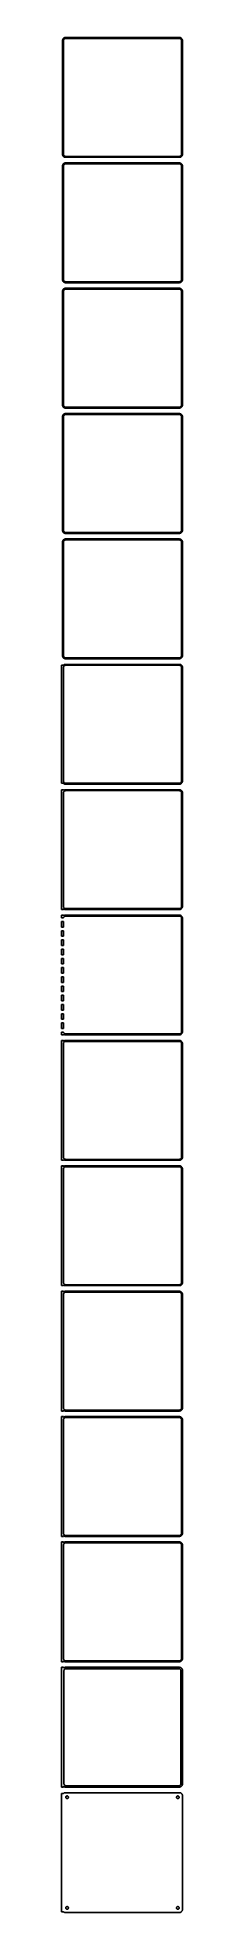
# Model space of a CAD drawing. Header units: metres. Extents: x -99 to 98, y 2963 to 6013.
import ezdxf

# ---------------------------------------------------------------- set-up
doc = ezdxf.new("R2010")
doc.units = ezdxf.units.M

msp = doc.modelspace()

# ---------------------------------------------------------------- linework, layer by layer
for p, q in [((-96.8815, 6010.91), (-97.1489, 6010.34)), ((-96.5451, 6011.44), (-96.8815, 6010.91)), ((-96.1448, 6011.92), (-96.5451, 6011.44)), ((-95.6871, 6012.35), (-96.1448, 6011.92)), ((-95.1791, 6012.72), (-95.6871, 6012.35)), ((-95.2361, 6010.35), (-94.9159, 6010.74)), ((-94.6289, 6013.02), (-95.1791, 6012.72)), ((-94.9159, 6010.74), (-94.5497, 6011.08)), ((-94.0451, 6013.26), (-94.6289, 6013.02)), ((-94.5497, 6011.08), (-94.1433, 6011.38)), ((-94.1433, 6011.38), (-93.7031, 6011.62)), ((-93.4369, 6013.41), (-94.0451, 6013.26)), ((-93.7031, 6011.62), (-93.2361, 6011.8)), ((-92.8139, 6013.49), (-93.4369, 6013.41)), ((-93.2361, 6011.8), (-92.7495, 6011.93)), ((92.8139, 6013.49), (-92.8139, 6013.49)), ((-92.7495, 6011.93), (-92.2512, 6011.99)), ((-92.2512, 6011.99), (92.2512, 6011.99)), ((92.2512, 6011.99), (92.7495, 6011.93)), ((92.7495, 6011.93), (93.2361, 6011.8)), ((93.4369, 6013.41), (92.8139, 6013.49)), ((93.2361, 6011.8), (93.7031, 6011.62)), ((94.0451, 6013.26), (93.4369, 6013.41)), ((93.7031, 6011.62), (94.1433, 6011.38)), ((94.6289, 6013.02), (94.0451, 6013.26)), ((94.1433, 6011.38), (94.5497, 6011.08)), ((94.5497, 6011.08), (94.9159, 6010.74)), ((95.1791, 6012.72), (94.6289, 6013.02)), ((94.9159, 6010.74), (95.2361, 6010.35)), ((95.6871, 6012.35), (95.1791, 6012.72)), ((96.1448, 6011.92), (95.6871, 6012.35)), ((96.5451, 6011.44), (96.1448, 6011.92)), ((96.8815, 6010.91), (96.5451, 6011.44)), ((97.1489, 6010.34), (96.8815, 6010.91)), ((-97.4606, 6009.13), (-97.5, 6008.5)), ((-97.5, 6008.5), (-97.5, 5823.5)), ((-97.3429, 6009.74), (-97.4606, 6009.13)), ((-97.1489, 6010.34), (-97.3429, 6009.74)), ((-96, 6008), (-95.9685, 6008.5)), ((-96, 5824), (-96, 6008)), ((-95.9685, 6008.5), (-95.8743, 6008.99)), ((-95.8743, 6008.99), (-95.7191, 6009.47)), ((-95.7191, 6009.47), (-95.5052, 6009.93)), ((-95.5052, 6009.93), (-95.2361, 6010.35)), ((95.2361, 6010.35), (95.5052, 6009.93)), ((95.5052, 6009.93), (95.7191, 6009.47)), ((95.7191, 6009.47), (95.8743, 6008.99)), ((95.8743, 6008.99), (95.9685, 6008.5)), ((95.9685, 6008.5), (96, 6008)), ((96, 6008), (96, 5824)), ((97.3429, 6009.74), (97.1489, 6010.34)), ((97.4606, 6009.13), (97.3429, 6009.74)), ((97.5, 6008.5), (97.4606, 6009.13)), ((97.5, 5823.5), (97.5, 6008.5)), ((-97.5, 5823.5), (-97.4606, 5822.87)), ((-97.4606, 5805.13), (-97.5, 5804.5)), ((-97.5, 5804.5), (-97.5, 5619.5)), ((-97.4606, 5822.87), (-97.3429, 5822.26)), ((-97.3429, 5805.74), (-97.4606, 5805.13)), ((-97.3429, 5822.26), (-97.1489, 5821.66)), ((-97.1489, 5806.34), (-97.3429, 5805.74)), ((-97.1489, 5821.66), (-96.8815, 5821.09)), ((-96.8815, 5806.91), (-97.1489, 5806.34)), ((-96.8815, 5821.09), (-96.5451, 5820.56)), ((-96.5451, 5807.44), (-96.8815, 5806.91)), ((-96.5451, 5820.56), (-96.1448, 5820.08)), ((-96.1448, 5807.92), (-96.5451, 5807.44)), ((-96.1448, 5820.08), (-95.6871, 5819.65)), ((-95.6871, 5808.35), (-96.1448, 5807.92)), ((-95.9685, 5823.5), (-96, 5824)), ((-96, 5804), (-95.9685, 5804.5)), ((-96, 5620), (-96, 5804)), ((-95.8743, 5823.01), (-95.9685, 5823.5)), ((-95.9685, 5804.5), (-95.8743, 5804.99)), ((-95.7191, 5822.53), (-95.8743, 5823.01)), ((-95.8743, 5804.99), (-95.7191, 5805.47)), ((-95.5052, 5822.07), (-95.7191, 5822.53)), ((-95.7191, 5805.47), (-95.5052, 5805.93)), ((-95.6871, 5819.65), (-95.1791, 5819.28)), ((-95.1791, 5808.72), (-95.6871, 5808.35)), ((-95.2361, 5821.65), (-95.5052, 5822.07)), ((-95.5052, 5805.93), (-95.2361, 5806.35)), ((-94.9159, 5821.26), (-95.2361, 5821.65)), ((-95.2361, 5806.35), (-94.9159, 5806.74)), ((-95.1791, 5819.28), (-94.6289, 5818.98)), ((-94.6289, 5809.02), (-95.1791, 5808.72)), ((-94.5497, 5820.92), (-94.9159, 5821.26)), ((-94.9159, 5806.74), (-94.5497, 5807.08)), ((-94.6289, 5818.98), (-94.0451, 5818.74)), ((-94.0451, 5809.26), (-94.6289, 5809.02)), ((-94.1433, 5820.62), (-94.5497, 5820.92)), ((-94.5497, 5807.08), (-94.1433, 5807.38)), ((-93.7031, 5820.38), (-94.1433, 5820.62)), ((-94.1433, 5807.38), (-93.7031, 5807.62)), ((-94.0451, 5818.74), (-93.4369, 5818.59)), ((-93.4369, 5809.41), (-94.0451, 5809.26)), ((-93.2361, 5820.2), (-93.7031, 5820.38)), ((-93.7031, 5807.62), (-93.2361, 5807.8)), ((-93.4369, 5818.59), (-92.8139, 5818.51)), ((-92.8139, 5809.49), (-93.4369, 5809.41)), ((-92.7495, 5820.07), (-93.2361, 5820.2)), ((-93.2361, 5807.8), (-92.7495, 5807.93)), ((-92.8139, 5818.51), (92.8139, 5818.51)), ((92.8139, 5809.49), (-92.8139, 5809.49)), ((-92.2512, 5820.01), (-92.7495, 5820.07)), ((-92.7495, 5807.93), (-92.2512, 5807.99)), ((92.2512, 5820.01), (-92.2512, 5820.01)), ((-92.2512, 5807.99), (92.2512, 5807.99)), ((92.7495, 5820.07), (92.2512, 5820.01)), ((92.2512, 5807.99), (92.7495, 5807.93)), ((93.2361, 5820.2), (92.7495, 5820.07)), ((92.7495, 5807.93), (93.2361, 5807.8)), ((92.8139, 5818.51), (93.4369, 5818.59)), ((93.4369, 5809.41), (92.8139, 5809.49)), ((93.7031, 5820.38), (93.2361, 5820.2)), ((93.2361, 5807.8), (93.7031, 5807.62)), ((93.4369, 5818.59), (94.0451, 5818.74)), ((94.0451, 5809.26), (93.4369, 5809.41)), ((94.1433, 5820.62), (93.7031, 5820.38)), ((93.7031, 5807.62), (94.1433, 5807.38)), ((94.0451, 5818.74), (94.6289, 5818.98)), ((94.6289, 5809.02), (94.0451, 5809.26)), ((94.5497, 5820.92), (94.1433, 5820.62)), ((94.1433, 5807.38), (94.5497, 5807.08)), ((94.9159, 5821.26), (94.5497, 5820.92)), ((94.5497, 5807.08), (94.9159, 5806.74)), ((94.6289, 5818.98), (95.1791, 5819.28)), ((95.1791, 5808.72), (94.6289, 5809.02)), ((95.2361, 5821.65), (94.9159, 5821.26)), ((94.9159, 5806.74), (95.2361, 5806.35)), ((95.1791, 5819.28), (95.6871, 5819.65)), ((95.6871, 5808.35), (95.1791, 5808.72)), ((95.5052, 5822.07), (95.2361, 5821.65)), ((95.2361, 5806.35), (95.5052, 5805.93)), ((95.7191, 5822.53), (95.5052, 5822.07)), ((95.5052, 5805.93), (95.7191, 5805.47)), ((95.6871, 5819.65), (96.1448, 5820.08)), ((96.1448, 5807.92), (95.6871, 5808.35)), ((95.8743, 5823.01), (95.7191, 5822.53)), ((95.7191, 5805.47), (95.8743, 5804.99)), ((95.9685, 5823.5), (95.8743, 5823.01)), ((95.8743, 5804.99), (95.9685, 5804.5)), ((96, 5824), (95.9685, 5823.5)), ((95.9685, 5804.5), (96, 5804)), ((96, 5804), (96, 5620)), ((96.1448, 5820.08), (96.5451, 5820.56)), ((96.5451, 5807.44), (96.1448, 5807.92)), ((96.5451, 5820.56), (96.8815, 5821.09)), ((96.8815, 5806.91), (96.5451, 5807.44)), ((96.8815, 5821.09), (97.1489, 5821.66)), ((97.1489, 5806.34), (96.8815, 5806.91)), ((97.1489, 5821.66), (97.3429, 5822.26)), ((97.3429, 5805.74), (97.1489, 5806.34)), ((97.3429, 5822.26), (97.4606, 5822.87)), ((97.4606, 5805.13), (97.3429, 5805.74)), ((97.4606, 5822.87), (97.5, 5823.5)), ((97.5, 5804.5), (97.4606, 5805.13)), ((97.5, 5619.5), (97.5, 5804.5)), ((-97.5, 5619.5), (-97.4606, 5618.87)), ((-97.4606, 5618.87), (-97.3429, 5618.26)), ((-97.3429, 5618.26), (-97.1489, 5617.66)), ((-97.1489, 5617.66), (-96.8815, 5617.09)), ((-96.8815, 5617.09), (-96.5451, 5616.56)), ((-96.5451, 5616.56), (-96.1448, 5616.08)), ((-96.1448, 5616.08), (-95.6871, 5615.65)), ((-95.9685, 5619.5), (-96, 5620)), ((-95.8743, 5619.01), (-95.9685, 5619.5)), ((-95.7191, 5618.53), (-95.8743, 5619.01)), ((-95.5052, 5618.07), (-95.7191, 5618.53)), ((-95.6871, 5615.65), (-95.1791, 5615.28)), ((-95.2361, 5617.65), (-95.5052, 5618.07)), ((-94.9159, 5617.26), (-95.2361, 5617.65)), ((-95.1791, 5615.28), (-94.6289, 5614.98)), ((-94.5497, 5616.92), (-94.9159, 5617.26)), ((-94.6289, 5614.98), (-94.0451, 5614.74)), ((-94.1433, 5616.62), (-94.5497, 5616.92)), ((-93.7031, 5616.38), (-94.1433, 5616.62)), ((-94.0451, 5614.74), (-93.4369, 5614.59)), ((-93.2361, 5616.2), (-93.7031, 5616.38)), ((-93.4369, 5614.59), (-92.8139, 5614.51)), ((-92.7495, 5616.07), (-93.2361, 5616.2)), ((-92.8139, 5614.51), (92.8139, 5614.51)), ((-92.2512, 5616.01), (-92.7495, 5616.07)), ((92.2512, 5616.01), (-92.2512, 5616.01)), ((92.7495, 5616.07), (92.2512, 5616.01)), ((93.2361, 5616.2), (92.7495, 5616.07)), ((92.8139, 5614.51), (93.4369, 5614.59)), ((93.7031, 5616.38), (93.2361, 5616.2)), ((93.4369, 5614.59), (94.0451, 5614.74)), ((94.1433, 5616.62), (93.7031, 5616.38)), ((94.0451, 5614.74), (94.6289, 5614.98)), ((94.5497, 5616.92), (94.1433, 5616.62)), ((94.9159, 5617.26), (94.5497, 5616.92)), ((94.6289, 5614.98), (95.1791, 5615.28)), ((95.2361, 5617.65), (94.9159, 5617.26)), ((95.1791, 5615.28), (95.6871, 5615.65)), ((95.5052, 5618.07), (95.2361, 5617.65)), ((95.7191, 5618.53), (95.5052, 5618.07)), ((95.6871, 5615.65), (96.1448, 5616.08)), ((95.8743, 5619.01), (95.7191, 5618.53)), ((95.9685, 5619.5), (95.8743, 5619.01)), ((96, 5620), (95.9685, 5619.5)), ((96.1448, 5616.08), (96.5451, 5616.56)), ((96.5451, 5616.56), (96.8815, 5617.09)), ((96.8815, 5617.09), (97.1489, 5617.66)), ((97.1489, 5617.66), (97.3429, 5618.26)), ((97.3429, 5618.26), (97.4606, 5618.87)), ((97.4606, 5618.87), (97.5, 5619.5)), ((-97.4606, 5601.13), (-97.5, 5600.5)), ((-97.5, 5600.5), (-97.5, 5415.5)), ((-97.3429, 5601.74), (-97.4606, 5601.13)), ((-97.1489, 5602.34), (-97.3429, 5601.74)), ((-96.8815, 5602.91), (-97.1489, 5602.34)), ((-96.5451, 5603.44), (-96.8815, 5602.91)), ((-96.1448, 5603.92), (-96.5451, 5603.44)), ((-95.6871, 5604.35), (-96.1448, 5603.92)), ((-96, 5600), (-95.9685, 5600.5)), ((-96, 5416), (-96, 5600)), ((-95.9685, 5600.5), (-95.8743, 5600.99)), ((-95.8743, 5600.99), (-95.7191, 5601.47)), ((-95.7191, 5601.47), (-95.5052, 5601.93)), ((-95.1791, 5604.72), (-95.6871, 5604.35)), ((-95.5052, 5601.93), (-95.2361, 5602.35)), ((-95.2361, 5602.35), (-94.9159, 5602.74)), ((-94.6289, 5605.02), (-95.1791, 5604.72)), ((-94.9159, 5602.74), (-94.5497, 5603.08)), ((-94.0451, 5605.26), (-94.6289, 5605.02)), ((-94.5497, 5603.08), (-94.1433, 5603.38)), ((-94.1433, 5603.38), (-93.7031, 5603.62)), ((-93.4369, 5605.41), (-94.0451, 5605.26)), ((-93.7031, 5603.62), (-93.2361, 5603.8)), ((-92.8139, 5605.49), (-93.4369, 5605.41)), ((-93.2361, 5603.8), (-92.7495, 5603.93)), ((92.8139, 5605.49), (-92.8139, 5605.49)), ((-92.7495, 5603.93), (-92.2512, 5603.99)), ((-92.2512, 5603.99), (92.2512, 5603.99)), ((92.2512, 5603.99), (92.7495, 5603.93)), ((92.7495, 5603.93), (93.2361, 5603.8)), ((93.4369, 5605.41), (92.8139, 5605.49)), ((93.2361, 5603.8), (93.7031, 5603.62)), ((94.0451, 5605.26), (93.4369, 5605.41)), ((93.7031, 5603.62), (94.1433, 5603.38)), ((94.6289, 5605.02), (94.0451, 5605.26)), ((94.1433, 5603.38), (94.5497, 5603.08)), ((94.5497, 5603.08), (94.9159, 5602.74)), ((95.1791, 5604.72), (94.6289, 5605.02)), ((94.9159, 5602.74), (95.2361, 5602.35)), ((95.6871, 5604.35), (95.1791, 5604.72)), ((95.2361, 5602.35), (95.5052, 5601.93)), ((95.5052, 5601.93), (95.7191, 5601.47)), ((96.1448, 5603.92), (95.6871, 5604.35)), ((95.7191, 5601.47), (95.8743, 5600.99)), ((95.8743, 5600.99), (95.9685, 5600.5)), ((95.9685, 5600.5), (96, 5600)), ((96, 5600), (96, 5416)), ((96.5451, 5603.44), (96.1448, 5603.92)), ((96.8815, 5602.91), (96.5451, 5603.44)), ((97.1489, 5602.34), (96.8815, 5602.91)), ((97.3429, 5601.74), (97.1489, 5602.34)), ((97.4606, 5601.13), (97.3429, 5601.74)), ((97.5, 5600.5), (97.4606, 5601.13)), ((97.5, 5415.5), (97.5, 5600.5)), ((-97.5, 5415.5), (-97.4606, 5414.87)), ((-97.4606, 5414.87), (-97.3429, 5414.26)), ((-97.3429, 5414.26), (-97.1489, 5413.66)), ((-97.1489, 5413.66), (-96.8815, 5413.09)), ((-96.8815, 5413.09), (-96.5451, 5412.56)), ((-96.5451, 5412.56), (-96.1448, 5412.08)), ((-96.1448, 5412.08), (-95.6871, 5411.65)), ((-95.6871, 5400.35), (-96.1448, 5399.92)), ((-95.9685, 5415.5), (-96, 5416)), ((-95.8743, 5415.01), (-95.9685, 5415.5)), ((-95.7191, 5414.53), (-95.8743, 5415.01)), ((-95.5052, 5414.07), (-95.7191, 5414.53)), ((-95.6871, 5411.65), (-95.1791, 5411.28)), ((-95.1791, 5400.72), (-95.6871, 5400.35)), ((-95.2361, 5413.65), (-95.5052, 5414.07)), ((-94.9159, 5413.26), (-95.2361, 5413.65)), ((-95.1791, 5411.28), (-94.6289, 5410.98)), ((-94.6289, 5401.02), (-95.1791, 5400.72)), ((-94.5497, 5412.92), (-94.9159, 5413.26)), ((-94.6289, 5410.98), (-94.0451, 5410.74)), ((-94.0451, 5401.26), (-94.6289, 5401.02)), ((-94.1433, 5412.62), (-94.5497, 5412.92)), ((-93.7031, 5412.38), (-94.1433, 5412.62)), ((-94.0451, 5410.74), (-93.4369, 5410.59)), ((-93.4369, 5401.41), (-94.0451, 5401.26)), ((-93.2361, 5412.2), (-93.7031, 5412.38)), ((-93.4369, 5410.59), (-92.8139, 5410.51)), ((-92.8139, 5401.49), (-93.4369, 5401.41)), ((-92.7495, 5412.07), (-93.2361, 5412.2)), ((-92.8139, 5410.51), (92.8139, 5410.51)), ((92.8139, 5401.49), (-92.8139, 5401.49)), ((-92.2512, 5412.01), (-92.7495, 5412.07)), ((92.2512, 5412.01), (-92.2512, 5412.01)), ((92.7495, 5412.07), (92.2512, 5412.01)), ((93.2361, 5412.2), (92.7495, 5412.07)), ((92.8139, 5410.51), (93.4369, 5410.59)), ((93.4369, 5401.41), (92.8139, 5401.49)), ((93.7031, 5412.38), (93.2361, 5412.2)), ((93.4369, 5410.59), (94.0451, 5410.74)), ((94.0451, 5401.26), (93.4369, 5401.41)), ((94.1433, 5412.62), (93.7031, 5412.38)), ((94.0451, 5410.74), (94.6289, 5410.98)), ((94.6289, 5401.02), (94.0451, 5401.26)), ((94.5497, 5412.92), (94.1433, 5412.62)), ((94.9159, 5413.26), (94.5497, 5412.92)), ((94.6289, 5410.98), (95.1791, 5411.28)), ((95.1791, 5400.72), (94.6289, 5401.02)), ((95.2361, 5413.65), (94.9159, 5413.26)), ((95.1791, 5411.28), (95.6871, 5411.65)), ((95.6871, 5400.35), (95.1791, 5400.72)), ((95.5052, 5414.07), (95.2361, 5413.65)), ((95.7191, 5414.53), (95.5052, 5414.07)), ((95.6871, 5411.65), (96.1448, 5412.08)), ((96.1448, 5399.92), (95.6871, 5400.35)), ((95.8743, 5415.01), (95.7191, 5414.53)), ((95.9685, 5415.5), (95.8743, 5415.01)), ((96, 5416), (95.9685, 5415.5)), ((96.1448, 5412.08), (96.5451, 5412.56)), ((96.5451, 5412.56), (96.8815, 5413.09)), ((96.8815, 5413.09), (97.1489, 5413.66)), ((97.1489, 5413.66), (97.3429, 5414.26)), ((97.3429, 5414.26), (97.4606, 5414.87)), ((97.4606, 5414.87), (97.5, 5415.5)), ((-97.4606, 5397.13), (-97.5, 5396.5)), ((-97.5, 5396.5), (-97.5, 5211.5)), ((-97.3429, 5397.74), (-97.4606, 5397.13)), ((-97.1489, 5398.34), (-97.3429, 5397.74)), ((-96.8815, 5398.91), (-97.1489, 5398.34)), ((-96.5451, 5399.44), (-96.8815, 5398.91)), ((-96.1448, 5399.92), (-96.5451, 5399.44)), ((-96, 5396), (-95.9685, 5396.5)), ((-96, 5212), (-96, 5396)), ((-95.9685, 5396.5), (-95.8743, 5396.99)), ((-95.8743, 5396.99), (-95.7191, 5397.47)), ((-95.7191, 5397.47), (-95.5052, 5397.93)), ((-95.5052, 5397.93), (-95.2361, 5398.35)), ((-95.2361, 5398.35), (-94.9159, 5398.74)), ((-94.9159, 5398.74), (-94.5497, 5399.08)), ((-94.5497, 5399.08), (-94.1433, 5399.38)), ((-94.1433, 5399.38), (-93.7031, 5399.62)), ((-93.7031, 5399.62), (-93.2361, 5399.8)), ((-93.2361, 5399.8), (-92.7495, 5399.93)), ((-92.7495, 5399.93), (-92.2512, 5399.99)), ((-92.2512, 5399.99), (92.2512, 5399.99)), ((92.2512, 5399.99), (92.7495, 5399.93)), ((92.7495, 5399.93), (93.2361, 5399.8)), ((93.2361, 5399.8), (93.7031, 5399.62)), ((93.7031, 5399.62), (94.1433, 5399.38)), ((94.1433, 5399.38), (94.5497, 5399.08)), ((94.5497, 5399.08), (94.9159, 5398.74)), ((94.9159, 5398.74), (95.2361, 5398.35)), ((95.2361, 5398.35), (95.5052, 5397.93)), ((95.5052, 5397.93), (95.7191, 5397.47)), ((95.7191, 5397.47), (95.8743, 5396.99)), ((95.8743, 5396.99), (95.9685, 5396.5)), ((95.9685, 5396.5), (96, 5396)), ((96, 5396), (96, 5212)), ((96.5451, 5399.44), (96.1448, 5399.92)), ((96.8815, 5398.91), (96.5451, 5399.44)), ((97.1489, 5398.34), (96.8815, 5398.91)), ((97.3429, 5397.74), (97.1489, 5398.34)), ((97.4606, 5397.13), (97.3429, 5397.74)), ((97.5, 5396.5), (97.4606, 5397.13)), ((97.5, 5211.5), (97.5, 5396.5)), ((-97.5, 5211.5), (-97.4606, 5210.87)), ((-97.4606, 5193.13), (-97.5, 5192.5)), ((-97.5, 5192.5), (-97.5, 5007.5)), ((-97.4606, 5210.87), (-97.3429, 5210.26)), ((-97.3429, 5193.74), (-97.4606, 5193.13)), ((-97.3429, 5210.26), (-97.1489, 5209.66)), ((-97.1489, 5194.34), (-97.3429, 5193.74)), ((-97.1489, 5209.66), (-96.8815, 5209.09)), ((-96.8815, 5194.91), (-97.1489, 5194.34)), ((-96.8815, 5209.09), (-96.5451, 5208.56)), ((-96.5451, 5195.44), (-96.8815, 5194.91)), ((-96.5451, 5208.56), (-96.1448, 5208.08)), ((-96.1448, 5195.92), (-96.5451, 5195.44)), ((-96.1448, 5208.08), (-95.6871, 5207.65)), ((-95.6871, 5196.35), (-96.1448, 5195.92)), ((-95.9685, 5211.5), (-96, 5212)), ((-96, 5192), (-95.9685, 5192.5)), ((-96, 5008), (-96, 5192)), ((-95.8743, 5211.01), (-95.9685, 5211.5)), ((-95.9685, 5192.5), (-95.8743, 5192.99)), ((-95.7191, 5210.53), (-95.8743, 5211.01)), ((-95.8743, 5192.99), (-95.7191, 5193.47)), ((-95.5052, 5210.07), (-95.7191, 5210.53)), ((-95.7191, 5193.47), (-95.5052, 5193.93)), ((-95.6871, 5207.65), (-95.1791, 5207.28)), ((-95.1791, 5196.72), (-95.6871, 5196.35)), ((-95.2361, 5209.65), (-95.5052, 5210.07)), ((-95.5052, 5193.93), (-95.2361, 5194.35)), ((-94.9159, 5209.26), (-95.2361, 5209.65)), ((-95.2361, 5194.35), (-94.9159, 5194.74)), ((-95.1791, 5207.28), (-94.6289, 5206.98)), ((-94.6289, 5197.02), (-95.1791, 5196.72)), ((-94.5497, 5208.92), (-94.9159, 5209.26)), ((-94.9159, 5194.74), (-94.5497, 5195.08)), ((-94.6289, 5206.98), (-94.0451, 5206.74)), ((-94.0451, 5197.26), (-94.6289, 5197.02)), ((-94.1433, 5208.62), (-94.5497, 5208.92)), ((-94.5497, 5195.08), (-94.1433, 5195.38)), ((-93.7031, 5208.38), (-94.1433, 5208.62)), ((-94.1433, 5195.38), (-93.7031, 5195.62)), ((-94.0451, 5206.74), (-93.4369, 5206.59)), ((-93.4369, 5197.41), (-94.0451, 5197.26)), ((-93.2361, 5208.2), (-93.7031, 5208.38)), ((-93.7031, 5195.62), (-93.2361, 5195.8)), ((-93.4369, 5206.59), (-92.8139, 5206.51)), ((-92.8139, 5197.49), (-93.4369, 5197.41)), ((-92.7495, 5208.07), (-93.2361, 5208.2)), ((-93.2361, 5195.8), (-92.7495, 5195.93)), ((-92.8139, 5206.51), (92.8139, 5206.51)), ((92.8139, 5197.49), (-92.8139, 5197.49)), ((-92.2512, 5208.01), (-92.7495, 5208.07)), ((-92.7495, 5195.93), (-92.2512, 5195.99)), ((92.2512, 5208.01), (-92.2512, 5208.01)), ((-92.2512, 5195.99), (92.2512, 5195.99)), ((92.7495, 5208.07), (92.2512, 5208.01)), ((92.2512, 5195.99), (92.7495, 5195.93)), ((93.2361, 5208.2), (92.7495, 5208.07)), ((92.7495, 5195.93), (93.2361, 5195.8)), ((92.8139, 5206.51), (93.4369, 5206.59)), ((93.4369, 5197.41), (92.8139, 5197.49)), ((93.7031, 5208.38), (93.2361, 5208.2)), ((93.2361, 5195.8), (93.7031, 5195.62)), ((93.4369, 5206.59), (94.0451, 5206.74)), ((94.0451, 5197.26), (93.4369, 5197.41)), ((94.1433, 5208.62), (93.7031, 5208.38)), ((93.7031, 5195.62), (94.1433, 5195.38)), ((94.0451, 5206.74), (94.6289, 5206.98)), ((94.6289, 5197.02), (94.0451, 5197.26)), ((94.5497, 5208.92), (94.1433, 5208.62)), ((94.1433, 5195.38), (94.5497, 5195.08)), ((94.9159, 5209.26), (94.5497, 5208.92)), ((94.5497, 5195.08), (94.9159, 5194.74)), ((94.6289, 5206.98), (95.1791, 5207.28)), ((95.1791, 5196.72), (94.6289, 5197.02)), ((95.2361, 5209.65), (94.9159, 5209.26)), ((94.9159, 5194.74), (95.2361, 5194.35)), ((95.1791, 5207.28), (95.6871, 5207.65)), ((95.6871, 5196.35), (95.1791, 5196.72)), ((95.5052, 5210.07), (95.2361, 5209.65)), ((95.2361, 5194.35), (95.5052, 5193.93)), ((95.7191, 5210.53), (95.5052, 5210.07)), ((95.5052, 5193.93), (95.7191, 5193.47)), ((95.6871, 5207.65), (96.1448, 5208.08)), ((96.1448, 5195.92), (95.6871, 5196.35)), ((95.8743, 5211.01), (95.7191, 5210.53)), ((95.7191, 5193.47), (95.8743, 5192.99)), ((95.9685, 5211.5), (95.8743, 5211.01)), ((95.8743, 5192.99), (95.9685, 5192.5)), ((96, 5212), (95.9685, 5211.5)), ((95.9685, 5192.5), (96, 5192)), ((96, 5192), (96, 5008)), ((96.1448, 5208.08), (96.5451, 5208.56)), ((96.5451, 5195.44), (96.1448, 5195.92)), ((96.5451, 5208.56), (96.8815, 5209.09)), ((96.8815, 5194.91), (96.5451, 5195.44)), ((96.8815, 5209.09), (97.1489, 5209.66)), ((97.1489, 5194.34), (96.8815, 5194.91)), ((97.1489, 5209.66), (97.3429, 5210.26)), ((97.3429, 5193.74), (97.1489, 5194.34)), ((97.3429, 5210.26), (97.4606, 5210.87)), ((97.4606, 5193.13), (97.3429, 5193.74)), ((97.4606, 5210.87), (97.5, 5211.5)), ((97.5, 5192.5), (97.4606, 5193.13)), ((97.5, 5007.5), (97.5, 5192.5)), ((-97.5, 5007.5), (-97.4606, 5006.87)), ((-97.4606, 5006.87), (-97.3429, 5006.26)), ((-97.3429, 5006.26), (-97.1489, 5005.66)), ((-97.1489, 5005.66), (-96.8815, 5005.09)), ((-96.8815, 5005.09), (-96.5451, 5004.56)), ((-96.5451, 5004.56), (-96.1448, 5004.08)), ((-96.1448, 5004.08), (-95.6871, 5003.65)), ((-95.9685, 5007.5), (-96, 5008)), ((-95.8743, 5007.01), (-95.9685, 5007.5)), ((-95.7191, 5006.53), (-95.8743, 5007.01)), ((-95.5052, 5006.07), (-95.7191, 5006.53)), ((-95.6871, 5003.65), (-95.1791, 5003.28)), ((-95.2361, 5005.65), (-95.5052, 5006.07)), ((-94.9159, 5005.26), (-95.2361, 5005.65)), ((-94.5497, 5004.92), (-94.9159, 5005.26)), ((-94.1433, 5004.62), (-94.5497, 5004.92)), ((-93.7031, 5004.38), (-94.1433, 5004.62)), ((-93.2361, 5004.2), (-93.7031, 5004.38)), ((-92.7495, 5004.07), (-93.2361, 5004.2)), ((-92.2512, 5004.01), (-92.7495, 5004.07)), ((92.2512, 5004.01), (-92.2512, 5004.01)), ((92.7495, 5004.07), (92.2512, 5004.01)), ((93.2361, 5004.2), (92.7495, 5004.07)), ((93.7031, 5004.38), (93.2361, 5004.2)), ((94.1433, 5004.62), (93.7031, 5004.38)), ((94.5497, 5004.92), (94.1433, 5004.62)), ((94.9159, 5005.26), (94.5497, 5004.92)), ((95.2361, 5005.65), (94.9159, 5005.26)), ((95.1791, 5003.28), (95.6871, 5003.65)), ((95.5052, 5006.07), (95.2361, 5005.65)), ((95.7191, 5006.53), (95.5052, 5006.07)), ((95.6871, 5003.65), (96.1448, 5004.08)), ((95.8743, 5007.01), (95.7191, 5006.53)), ((95.9685, 5007.5), (95.8743, 5007.01)), ((96, 5008), (95.9685, 5007.5)), ((96.1448, 5004.08), (96.5451, 5004.56)), ((96.5451, 5004.56), (96.8815, 5005.09)), ((96.8815, 5005.09), (97.1489, 5005.66)), ((97.1489, 5005.66), (97.3429, 5006.26)), ((97.3429, 5006.26), (97.4606, 5006.87)), ((97.4606, 5006.87), (97.5, 5007.5)), ((-96, 4992.06), (-99, 4992.06)), ((-99, 4992.06), (-99, 4799.94)), ((-95.6871, 4992.35), (-96, 4992.06)), ((-96, 4988), (-95.9685, 4988.5)), ((-96, 4804), (-96, 4988)), ((-95.9685, 4988.5), (-95.8743, 4988.99)), ((-95.8743, 4988.99), (-95.7191, 4989.47)), ((-95.7191, 4989.47), (-95.5052, 4989.93)), ((-95.1791, 4992.72), (-95.6871, 4992.35)), ((-95.5052, 4989.93), (-95.2361, 4990.35)), ((-95.2361, 4990.35), (-94.9159, 4990.74)), ((-95.1791, 5003.28), (-94.6289, 5002.98)), ((-94.6289, 4993.02), (-95.1791, 4992.72)), ((-94.9159, 4990.74), (-94.5497, 4991.08)), ((-94.6289, 5002.98), (-94.0451, 5002.74)), ((-94.0451, 4993.26), (-94.6289, 4993.02)), ((-94.5497, 4991.08), (-94.1433, 4991.38)), ((-94.1433, 4991.38), (-93.7031, 4991.62)), ((-94.0451, 5002.74), (-93.4369, 5002.59)), ((-93.4369, 4993.41), (-94.0451, 4993.26)), ((-93.7031, 4991.62), (-93.2361, 4991.8)), ((-93.4369, 5002.59), (-92.8139, 5002.51)), ((-92.8139, 4993.49), (-93.4369, 4993.41)), ((-93.2361, 4991.8), (-92.7495, 4991.93)), ((-92.8139, 5002.51), (92.8139, 5002.51)), ((92.8139, 4993.49), (-92.8139, 4993.49)), ((-92.7495, 4991.93), (-92.2512, 4991.99)), ((-92.2512, 4991.99), (92.2512, 4991.99)), ((92.2512, 4991.99), (92.7495, 4991.93)), ((92.7495, 4991.93), (93.2361, 4991.8)), ((92.8139, 5002.51), (93.4369, 5002.59)), ((93.4369, 4993.41), (92.8139, 4993.49)), ((93.2361, 4991.8), (93.7031, 4991.62)), ((93.4369, 5002.59), (94.0451, 5002.74)), ((94.0451, 4993.26), (93.4369, 4993.41)), ((93.7031, 4991.62), (94.1433, 4991.38)), ((94.0451, 5002.74), (94.6289, 5002.98)), ((94.6289, 4993.02), (94.0451, 4993.26)), ((94.1433, 4991.38), (94.5497, 4991.08)), ((94.5497, 4991.08), (94.9159, 4990.74)), ((94.6289, 5002.98), (95.1791, 5003.28)), ((95.1791, 4992.72), (94.6289, 4993.02)), ((94.9159, 4990.74), (95.2361, 4990.35)), ((95.6871, 4992.35), (95.1791, 4992.72)), ((95.2361, 4990.35), (95.5052, 4989.93)), ((95.5052, 4989.93), (95.7191, 4989.47)), ((96.1448, 4991.92), (95.6871, 4992.35)), ((95.7191, 4989.47), (95.8743, 4988.99)), ((95.8743, 4988.99), (95.9685, 4988.5)), ((95.9685, 4988.5), (96, 4988)), ((96, 4988), (96, 4804)), ((96.5451, 4991.44), (96.1448, 4991.92)), ((96.8815, 4990.91), (96.5451, 4991.44)), ((97.1489, 4990.34), (96.8815, 4990.91)), ((97.3429, 4989.74), (97.1489, 4990.34)), ((97.4606, 4989.13), (97.3429, 4989.74)), ((97.5, 4988.5), (97.4606, 4989.13)), ((97.5, 4803.5), (97.5, 4988.5)), ((-99, 4799.94), (-96, 4799.94)), ((-95.9685, 4803.5), (-96, 4804)), ((-96, 4799.94), (-95.6871, 4799.65)), ((-95.8743, 4803.01), (-95.9685, 4803.5)), ((-95.7191, 4802.53), (-95.8743, 4803.01)), ((-95.5052, 4802.07), (-95.7191, 4802.53)), ((-95.6871, 4799.65), (-95.1791, 4799.28)), ((-95.2361, 4801.65), (-95.5052, 4802.07)), ((-94.9159, 4801.26), (-95.2361, 4801.65)), ((-95.1791, 4799.28), (-94.6289, 4798.98)), ((-94.5497, 4800.92), (-94.9159, 4801.26)), ((-94.6289, 4798.98), (-94.0451, 4798.74)), ((-94.1433, 4800.62), (-94.5497, 4800.92)), ((-93.7031, 4800.38), (-94.1433, 4800.62)), ((-94.0451, 4798.74), (-93.4369, 4798.59)), ((-93.2361, 4800.2), (-93.7031, 4800.38)), ((-93.4369, 4798.59), (-92.8139, 4798.51)), ((-92.7495, 4800.07), (-93.2361, 4800.2)), ((-92.8139, 4798.51), (92.8139, 4798.51)), ((-92.2512, 4800.01), (-92.7495, 4800.07)), ((92.2512, 4800.01), (-92.2512, 4800.01)), ((92.7495, 4800.07), (92.2512, 4800.01)), ((93.2361, 4800.2), (92.7495, 4800.07)), ((92.8139, 4798.51), (93.4369, 4798.59)), ((93.7031, 4800.38), (93.2361, 4800.2)), ((93.4369, 4798.59), (94.0451, 4798.74)), ((94.1433, 4800.62), (93.7031, 4800.38)), ((94.0451, 4798.74), (94.6289, 4798.98)), ((94.5497, 4800.92), (94.1433, 4800.62)), ((94.9159, 4801.26), (94.5497, 4800.92)), ((94.6289, 4798.98), (95.1791, 4799.28)), ((95.2361, 4801.65), (94.9159, 4801.26)), ((95.1791, 4799.28), (95.6871, 4799.65)), ((95.5052, 4802.07), (95.2361, 4801.65)), ((95.7191, 4802.53), (95.5052, 4802.07)), ((95.6871, 4799.65), (96.1448, 4800.08)), ((95.8743, 4803.01), (95.7191, 4802.53)), ((95.9685, 4803.5), (95.8743, 4803.01)), ((96, 4804), (95.9685, 4803.5)), ((96.1448, 4800.08), (96.5451, 4800.56)), ((96.5451, 4800.56), (96.8815, 4801.09)), ((96.8815, 4801.09), (97.1489, 4801.66)), ((97.1489, 4801.66), (97.3429, 4802.26)), ((97.3429, 4802.26), (97.4606, 4802.87)), ((97.4606, 4802.87), (97.5, 4803.5)), ((-96, 4789.47), (-99, 4789.47)), ((-99, 4789.47), (-99, 4594.53)), ((-96, 4788.06), (-96, 4789.47)), ((-95.6871, 4788.35), (-96, 4788.06)), ((-96, 4784), (-95.9685, 4784.5)), ((-96, 4600), (-96, 4784)), ((-95.9685, 4784.5), (-95.8743, 4784.99)), ((-95.8743, 4784.99), (-95.7191, 4785.47)), ((-95.7191, 4785.47), (-95.5052, 4785.93)), ((-95.1791, 4788.72), (-95.6871, 4788.35)), ((-95.5052, 4785.93), (-95.2361, 4786.35)), ((-95.2361, 4786.35), (-94.9159, 4786.74)), ((-94.6289, 4789.02), (-95.1791, 4788.72)), ((-94.9159, 4786.74), (-94.5497, 4787.08)), ((-94.0451, 4789.26), (-94.6289, 4789.02)), ((-94.5497, 4787.08), (-94.1433, 4787.38)), ((-94.1433, 4787.38), (-93.7031, 4787.62)), ((-93.4369, 4789.41), (-94.0451, 4789.26)), ((-93.7031, 4787.62), (-93.2361, 4787.8)), ((-92.8139, 4789.49), (-93.4369, 4789.41)), ((-93.2361, 4787.8), (-92.7495, 4787.93)), ((92.8139, 4789.49), (-92.8139, 4789.49)), ((-92.7495, 4787.93), (-92.2512, 4787.99)), ((-92.2512, 4787.99), (92.2512, 4787.99)), ((92.2512, 4787.99), (92.7495, 4787.93)), ((92.7495, 4787.93), (93.2361, 4787.8)), ((93.4369, 4789.41), (92.8139, 4789.49)), ((93.2361, 4787.8), (93.7031, 4787.62)), ((94.0451, 4789.26), (93.4369, 4789.41)), ((93.7031, 4787.62), (94.1433, 4787.38)), ((94.6289, 4789.02), (94.0451, 4789.26)), ((94.1433, 4787.38), (94.5497, 4787.08)), ((94.5497, 4787.08), (94.9159, 4786.74)), ((95.1791, 4788.72), (94.6289, 4789.02)), ((94.9159, 4786.74), (95.2361, 4786.35)), ((95.6871, 4788.35), (95.1791, 4788.72)), ((95.2361, 4786.35), (95.5052, 4785.93)), ((95.5052, 4785.93), (95.7191, 4785.47)), ((96.1448, 4787.92), (95.6871, 4788.35)), ((95.7191, 4785.47), (95.8743, 4784.99)), ((95.8743, 4784.99), (95.9685, 4784.5)), ((95.9685, 4784.5), (96, 4784)), ((96, 4784), (96, 4600)), ((96.5451, 4787.44), (96.1448, 4787.92)), ((96.8815, 4786.91), (96.5451, 4787.44)), ((97.1489, 4786.34), (96.8815, 4786.91)), ((97.3429, 4785.74), (97.1489, 4786.34)), ((97.4606, 4785.13), (97.3429, 4785.74)), ((97.5, 4784.5), (97.4606, 4785.13)), ((97.5, 4599.5), (97.5, 4784.5)), ((-99, 4594.53), (-96, 4594.53)), ((-96, 4585.49), (-99, 4585.49)), ((-99, 4585.49), (-99, 4580.99)), ((-99, 4580.99), (-95.8745, 4580.99)), ((-95.9685, 4599.5), (-96, 4600)), ((-96, 4594.53), (-96, 4595.94)), ((-96, 4595.94), (-95.6871, 4595.65)), ((-96, 4584.06), (-96, 4585.49)), ((-95.6871, 4584.35), (-96, 4584.06)), ((-95.8743, 4599.01), (-95.9685, 4599.5)), ((-95.8745, 4580.99), (-95.8743, 4580.99)), ((-95.7191, 4598.53), (-95.8743, 4599.01)), ((-95.8743, 4580.99), (-95.7191, 4581.47)), ((-95.5052, 4598.07), (-95.7191, 4598.53)), ((-95.7191, 4581.47), (-95.5052, 4581.93)), ((-95.6871, 4595.65), (-95.1791, 4595.28)), ((-95.1791, 4584.72), (-95.6871, 4584.35)), ((-95.2361, 4597.65), (-95.5052, 4598.07)), ((-95.5052, 4581.93), (-95.2361, 4582.35)), ((-94.9159, 4597.26), (-95.2361, 4597.65)), ((-95.2361, 4582.35), (-94.9159, 4582.74)), ((-95.1791, 4595.28), (-94.6289, 4594.98)), ((-94.6289, 4585.02), (-95.1791, 4584.72)), ((-94.5497, 4596.92), (-94.9159, 4597.26)), ((-94.9159, 4582.74), (-94.5497, 4583.08)), ((-94.6289, 4594.98), (-94.0451, 4594.74)), ((-94.0451, 4585.26), (-94.6289, 4585.02)), ((-94.1433, 4596.62), (-94.5497, 4596.92)), ((-94.5497, 4583.08), (-94.1433, 4583.38)), ((-93.7031, 4596.38), (-94.1433, 4596.62)), ((-94.1433, 4583.38), (-93.7031, 4583.62)), ((-94.0451, 4594.74), (-93.4369, 4594.59)), ((-93.4369, 4585.41), (-94.0451, 4585.26)), ((-93.2361, 4596.2), (-93.7031, 4596.38)), ((-93.7031, 4583.62), (-93.2361, 4583.8)), ((-93.4369, 4594.59), (-92.8139, 4594.51)), ((-92.8139, 4585.49), (-93.4369, 4585.41)), ((-92.7495, 4596.07), (-93.2361, 4596.2)), ((-93.2361, 4583.8), (-92.7495, 4583.93)), ((-92.8139, 4594.51), (92.8139, 4594.51)), ((92.8139, 4585.49), (-92.8139, 4585.49)), ((-92.2512, 4596.01), (-92.7495, 4596.07)), ((-92.7495, 4583.93), (-92.2512, 4583.99)), ((92.2512, 4596.01), (-92.2512, 4596.01)), ((-92.2512, 4583.99), (92.2512, 4583.99)), ((92.7495, 4596.07), (92.2512, 4596.01)), ((92.2512, 4583.99), (92.7495, 4583.93)), ((93.2361, 4596.2), (92.7495, 4596.07)), ((92.7495, 4583.93), (93.2361, 4583.8)), ((92.8139, 4594.51), (93.4369, 4594.59)), ((93.4369, 4585.41), (92.8139, 4585.49)), ((93.7031, 4596.38), (93.2361, 4596.2)), ((93.2361, 4583.8), (93.7031, 4583.62)), ((93.4369, 4594.59), (94.0451, 4594.74)), ((94.0451, 4585.26), (93.4369, 4585.41)), ((94.1433, 4596.62), (93.7031, 4596.38)), ((93.7031, 4583.62), (94.1433, 4583.38)), ((94.0451, 4594.74), (94.6289, 4594.98)), ((94.6289, 4585.02), (94.0451, 4585.26)), ((94.5497, 4596.92), (94.1433, 4596.62)), ((94.1433, 4583.38), (94.5497, 4583.08)), ((94.9159, 4597.26), (94.5497, 4596.92)), ((94.5497, 4583.08), (94.9159, 4582.74)), ((94.6289, 4594.98), (95.1791, 4595.28)), ((95.1791, 4584.72), (94.6289, 4585.02)), ((95.2361, 4597.65), (94.9159, 4597.26)), ((94.9159, 4582.74), (95.2361, 4582.35)), ((95.1791, 4595.28), (95.6871, 4595.65)), ((95.6871, 4584.35), (95.1791, 4584.72)), ((95.5052, 4598.07), (95.2361, 4597.65)), ((95.2361, 4582.35), (95.5052, 4581.93)), ((95.7191, 4598.53), (95.5052, 4598.07)), ((95.5052, 4581.93), (95.7191, 4581.47)), ((95.6871, 4595.65), (96.1448, 4596.08)), ((96.1448, 4583.92), (95.6871, 4584.35)), ((95.8743, 4599.01), (95.7191, 4598.53)), ((95.7191, 4581.47), (95.8743, 4580.99)), ((95.9685, 4599.5), (95.8743, 4599.01)), ((95.8743, 4580.99), (95.9685, 4580.5)), ((96, 4600), (95.9685, 4599.5)), ((95.9685, 4580.5), (96, 4580)), ((96, 4580), (96, 4396)), ((96.1448, 4596.08), (96.5451, 4596.56)), ((96.5451, 4583.44), (96.1448, 4583.92)), ((96.5451, 4596.56), (96.8815, 4597.09)), ((96.8815, 4582.91), (96.5451, 4583.44)), ((96.8815, 4597.09), (97.1489, 4597.66)), ((97.1489, 4582.34), (96.8815, 4582.91)), ((97.1489, 4597.66), (97.3429, 4598.26)), ((97.3429, 4581.74), (97.1489, 4582.34)), ((97.3429, 4598.26), (97.4606, 4598.87)), ((97.4606, 4581.13), (97.3429, 4581.74)), ((97.4606, 4598.87), (97.5, 4599.5)), ((97.5, 4580.5), (97.4606, 4581.13)), ((97.5, 4395.5), (97.5, 4580.5)), ((-96, 4575.01), (-99, 4575.01)), ((-99, 4575.01), (-99, 4565.99)), ((-99, 4565.99), (-96, 4565.99)), ((-96, 4560.01), (-99, 4560.01)), ((-99, 4560.01), (-99, 4550.99)), ((-99, 4550.99), (-96, 4550.99)), ((-96, 4565.99), (-96, 4575.01)), ((-96, 4550.99), (-96, 4560.01)), ((-96, 4545.01), (-99, 4545.01)), ((-99, 4545.01), (-99, 4535.99)), ((-99, 4535.99), (-96, 4535.99)), ((-96, 4530.01), (-99, 4530.01)), ((-99, 4530.01), (-99, 4520.99)), ((-99, 4520.99), (-96, 4520.99)), ((-96, 4535.99), (-96, 4545.01)), ((-96, 4520.99), (-96, 4530.01)), ((-96, 4515.01), (-99, 4515.01)), ((-99, 4515.01), (-99, 4505.99)), ((-99, 4505.99), (-96, 4505.99)), ((-96, 4500.01), (-99, 4500.01)), ((-99, 4500.01), (-99, 4490.99)), ((-99, 4490.99), (-96, 4490.99)), ((-96, 4485.01), (-99, 4485.01)), ((-99, 4485.01), (-99, 4475.99)), ((-96, 4505.99), (-96, 4515.01)), ((-96, 4490.99), (-96, 4500.01)), ((-96, 4475.99), (-96, 4485.01)), ((-99, 4475.99), (-96, 4475.99)), ((-96, 4470.01), (-99, 4470.01)), ((-99, 4470.01), (-99, 4460.99)), ((-99, 4460.99), (-96, 4460.99)), ((-96, 4455.01), (-99, 4455.01)), ((-99, 4455.01), (-99, 4445.99)), ((-96, 4460.99), (-96, 4470.01)), ((-96, 4445.99), (-96, 4455.01)), ((-99, 4445.99), (-96, 4445.99)), ((-96, 4440.01), (-99, 4440.01)), ((-99, 4440.01), (-99, 4430.99)), ((-99, 4430.99), (-96, 4430.99)), ((-96, 4425.01), (-99, 4425.01)), ((-99, 4425.01), (-99, 4415.99)), ((-96, 4430.99), (-96, 4440.01)), ((-96, 4415.99), (-96, 4425.01)), ((-99, 4415.99), (-96, 4415.99)), ((-96, 4410.01), (-99, 4410.01)), ((-99, 4410.01), (-99, 4400.99)), ((-99, 4400.99), (-96, 4400.99)), ((-95.8745, 4395.01), (-99, 4395.01)), ((-99, 4395.01), (-99, 4390.51)), ((-96, 4400.99), (-96, 4410.01)), ((-95.8743, 4395.01), (-95.8745, 4395.01)), ((-95.7191, 4394.53), (-95.8743, 4395.01)), ((-95.5052, 4394.07), (-95.7191, 4394.53)), ((-95.2361, 4393.65), (-95.5052, 4394.07)), ((-94.9159, 4393.26), (-95.2361, 4393.65)), ((95.2361, 4393.65), (94.9159, 4393.26)), ((95.5052, 4394.07), (95.2361, 4393.65)), ((95.7191, 4394.53), (95.5052, 4394.07)), ((95.8743, 4395.01), (95.7191, 4394.53)), ((95.9685, 4395.5), (95.8743, 4395.01)), ((96, 4396), (95.9685, 4395.5)), ((96.8815, 4393.09), (97.1489, 4393.66)), ((97.1489, 4393.66), (97.3429, 4394.26)), ((97.3429, 4394.26), (97.4606, 4394.87)), ((97.4606, 4394.87), (97.5, 4395.5)), ((-99, 4390.51), (-96, 4390.51)), ((-96, 4381.49), (-99, 4381.49)), ((-99, 4381.49), (-99, 4186.51)), ((-96, 4391.94), (-95.6871, 4391.65)), ((-96, 4390.51), (-96, 4391.94)), ((-96, 4380.06), (-96, 4381.49)), ((-95.6871, 4380.35), (-96, 4380.06)), ((-96, 4376), (-95.9685, 4376.5)), ((-96, 4192), (-96, 4376)), ((-95.9685, 4376.5), (-95.8743, 4376.99)), ((-95.8743, 4376.99), (-95.7191, 4377.47)), ((-95.7191, 4377.47), (-95.5052, 4377.93)), ((-95.6871, 4391.65), (-95.1791, 4391.28)), ((-95.1791, 4380.72), (-95.6871, 4380.35)), ((-95.5052, 4377.93), (-95.2361, 4378.35)), ((-95.2361, 4378.35), (-94.9159, 4378.74)), ((-95.1791, 4391.28), (-94.6289, 4390.98)), ((-94.6289, 4381.02), (-95.1791, 4380.72)), ((-94.5497, 4392.92), (-94.9159, 4393.26)), ((-94.9159, 4378.74), (-94.5497, 4379.08)), ((-94.6289, 4390.98), (-94.0451, 4390.74)), ((-94.0451, 4381.26), (-94.6289, 4381.02)), ((-94.1433, 4392.62), (-94.5497, 4392.92)), ((-94.5497, 4379.08), (-94.1433, 4379.38)), ((-93.7031, 4392.38), (-94.1433, 4392.62)), ((-94.1433, 4379.38), (-93.7031, 4379.62)), ((-94.0451, 4390.74), (-93.4369, 4390.59)), ((-93.4369, 4381.41), (-94.0451, 4381.26)), ((-93.2361, 4392.2), (-93.7031, 4392.38)), ((-93.7031, 4379.62), (-93.2361, 4379.8)), ((-93.4369, 4390.59), (-92.8139, 4390.51)), ((-92.8139, 4381.49), (-93.4369, 4381.41)), ((-92.7495, 4392.07), (-93.2361, 4392.2)), ((-93.2361, 4379.8), (-92.7495, 4379.93)), ((-92.8139, 4390.51), (92.8139, 4390.51)), ((92.8139, 4381.49), (-92.8139, 4381.49)), ((-92.2512, 4392.01), (-92.7495, 4392.07)), ((-92.7495, 4379.93), (-92.2512, 4379.99)), ((92.2512, 4392.01), (-92.2512, 4392.01)), ((-92.2512, 4379.99), (92.2512, 4379.99)), ((92.7495, 4392.07), (92.2512, 4392.01)), ((92.2512, 4379.99), (92.7495, 4379.93)), ((93.2361, 4392.2), (92.7495, 4392.07)), ((92.7495, 4379.93), (93.2361, 4379.8)), ((92.8139, 4390.51), (93.4369, 4390.59)), ((93.4369, 4381.41), (92.8139, 4381.49)), ((93.7031, 4392.38), (93.2361, 4392.2)), ((93.2361, 4379.8), (93.7031, 4379.62)), ((93.4369, 4390.59), (94.0451, 4390.74)), ((94.0451, 4381.26), (93.4369, 4381.41)), ((94.1433, 4392.62), (93.7031, 4392.38)), ((93.7031, 4379.62), (94.1433, 4379.38)), ((94.0451, 4390.74), (94.6289, 4390.98)), ((94.6289, 4381.02), (94.0451, 4381.26)), ((94.5497, 4392.92), (94.1433, 4392.62)), ((94.1433, 4379.38), (94.5497, 4379.08)), ((94.9159, 4393.26), (94.5497, 4392.92)), ((94.5497, 4379.08), (94.9159, 4378.74)), ((94.6289, 4390.98), (95.1791, 4391.28)), ((95.1791, 4380.72), (94.6289, 4381.02)), ((94.9159, 4378.74), (95.2361, 4378.35)), ((95.1791, 4391.28), (95.6871, 4391.65)), ((95.6871, 4380.35), (95.1791, 4380.72)), ((95.2361, 4378.35), (95.5052, 4377.93)), ((95.5052, 4377.93), (95.7191, 4377.47)), ((95.6871, 4391.65), (96.1448, 4392.08)), ((96.1448, 4379.92), (95.6871, 4380.35)), ((95.7191, 4377.47), (95.8743, 4376.99)), ((95.8743, 4376.99), (95.9685, 4376.5)), ((95.9685, 4376.5), (96, 4376)), ((96, 4376), (96, 4192)), ((96.1448, 4392.08), (96.5451, 4392.56)), ((96.5451, 4379.44), (96.1448, 4379.92)), ((96.5451, 4392.56), (96.8815, 4393.09)), ((96.8815, 4378.91), (96.5451, 4379.44)), ((97.1489, 4378.34), (96.8815, 4378.91)), ((97.3429, 4377.74), (97.1489, 4378.34)), ((97.4606, 4377.13), (97.3429, 4377.74)), ((97.5, 4376.5), (97.4606, 4377.13)), ((97.5, 4191.5), (97.5, 4376.5)), ((-99, 4186.51), (-96, 4186.51)), ((-95.9685, 4191.5), (-96, 4192)), ((-96, 4187.94), (-95.6871, 4187.65)), ((-96, 4186.51), (-96, 4187.94)), ((-95.8743, 4191.01), (-95.9685, 4191.5)), ((-95.7191, 4190.53), (-95.8743, 4191.01)), ((-95.5052, 4190.07), (-95.7191, 4190.53)), ((-95.6871, 4187.65), (-95.1791, 4187.28)), ((-95.2361, 4189.65), (-95.5052, 4190.07)), ((-94.9159, 4189.26), (-95.2361, 4189.65)), ((-95.1791, 4187.28), (-94.6289, 4186.98)), ((-94.5497, 4188.92), (-94.9159, 4189.26)), ((-94.6289, 4186.98), (-94.0451, 4186.74)), ((-94.1433, 4188.62), (-94.5497, 4188.92)), ((-93.7031, 4188.38), (-94.1433, 4188.62)), ((-94.0451, 4186.74), (-93.4369, 4186.59)), ((-93.2361, 4188.2), (-93.7031, 4188.38)), ((-93.4369, 4186.59), (-92.8139, 4186.51)), ((-92.7495, 4188.07), (-93.2361, 4188.2)), ((-92.8139, 4186.51), (92.8139, 4186.51)), ((-92.2512, 4188.01), (-92.7495, 4188.07)), ((92.2512, 4188.01), (-92.2512, 4188.01)), ((92.7495, 4188.07), (92.2512, 4188.01)), ((93.2361, 4188.2), (92.7495, 4188.07)), ((92.8139, 4186.51), (93.4369, 4186.59)), ((93.7031, 4188.38), (93.2361, 4188.2)), ((93.4369, 4186.59), (94.0451, 4186.74)), ((94.1433, 4188.62), (93.7031, 4188.38)), ((94.0451, 4186.74), (94.6289, 4186.98)), ((94.5497, 4188.92), (94.1433, 4188.62)), ((94.9159, 4189.26), (94.5497, 4188.92)), ((94.6289, 4186.98), (95.1791, 4187.28)), ((95.2361, 4189.65), (94.9159, 4189.26)), ((95.1791, 4187.28), (95.6871, 4187.65)), ((95.5052, 4190.07), (95.2361, 4189.65)), ((95.7191, 4190.53), (95.5052, 4190.07)), ((95.6871, 4187.65), (96.1448, 4188.08)), ((95.8743, 4191.01), (95.7191, 4190.53)), ((95.9685, 4191.5), (95.8743, 4191.01)), ((96, 4192), (95.9685, 4191.5)), ((96.1448, 4188.08), (96.5451, 4188.56)), ((96.5451, 4188.56), (96.8815, 4189.09)), ((96.8815, 4189.09), (97.1489, 4189.66)), ((97.1489, 4189.66), (97.3429, 4190.26)), ((97.3429, 4190.26), (97.4606, 4190.87)), ((97.4606, 4190.87), (97.5, 4191.5)), ((-96, 4177.49), (-99, 4177.49)), ((-99, 4177.49), (-99, 3982.51)), ((-96, 4176.06), (-96, 4177.49)), ((-95.6871, 4176.35), (-96, 4176.06)), ((-96, 4172), (-95.9685, 4172.5)), ((-96, 3988), (-96, 4172)), ((-95.9685, 4172.5), (-95.8743, 4172.99)), ((-95.8743, 4172.99), (-95.7191, 4173.47)), ((-95.7191, 4173.47), (-95.5052, 4173.93)), ((-95.1791, 4176.72), (-95.6871, 4176.35)), ((-95.5052, 4173.93), (-95.2361, 4174.35)), ((-95.2361, 4174.35), (-94.9159, 4174.74)), ((-94.6289, 4177.02), (-95.1791, 4176.72)), ((-94.9159, 4174.74), (-94.5497, 4175.08)), ((-94.0451, 4177.26), (-94.6289, 4177.02)), ((-94.5497, 4175.08), (-94.1433, 4175.38)), ((-94.1433, 4175.38), (-93.7031, 4175.62)), ((-93.4369, 4177.41), (-94.0451, 4177.26)), ((-93.7031, 4175.62), (-93.2361, 4175.8)), ((-92.8139, 4177.49), (-93.4369, 4177.41)), ((-93.2361, 4175.8), (-92.7495, 4175.93)), ((92.8139, 4177.49), (-92.8139, 4177.49)), ((-92.7495, 4175.93), (-92.2512, 4175.99)), ((-92.2512, 4175.99), (92.2512, 4175.99)), ((92.2512, 4175.99), (92.7495, 4175.93)), ((92.7495, 4175.93), (93.2361, 4175.8)), ((93.4369, 4177.41), (92.8139, 4177.49)), ((93.2361, 4175.8), (93.7031, 4175.62)), ((94.0451, 4177.26), (93.4369, 4177.41)), ((93.7031, 4175.62), (94.1433, 4175.38)), ((94.6289, 4177.02), (94.0451, 4177.26)), ((94.1433, 4175.38), (94.5497, 4175.08)), ((94.5497, 4175.08), (94.9159, 4174.74)), ((95.1791, 4176.72), (94.6289, 4177.02)), ((94.9159, 4174.74), (95.2361, 4174.35)), ((95.6871, 4176.35), (95.1791, 4176.72)), ((95.2361, 4174.35), (95.5052, 4173.93)), ((95.5052, 4173.93), (95.7191, 4173.47)), ((96.1448, 4175.92), (95.6871, 4176.35)), ((95.7191, 4173.47), (95.8743, 4172.99)), ((95.8743, 4172.99), (95.9685, 4172.5)), ((95.9685, 4172.5), (96, 4172)), ((96, 4172), (96, 3988)), ((96.5451, 4175.44), (96.1448, 4175.92)), ((96.8815, 4174.91), (96.5451, 4175.44)), ((97.1489, 4174.34), (96.8815, 4174.91)), ((97.3429, 4173.74), (97.1489, 4174.34)), ((97.4606, 4173.13), (97.3429, 4173.74)), ((97.5, 4172.5), (97.4606, 4173.13)), ((97.5, 3987.5), (97.5, 4172.5)), ((-99, 3982.51), (-96, 3982.51)), ((-96, 3973.49), (-99, 3973.49)), ((-99, 3973.49), (-99, 3778.51)), ((-95.9685, 3987.5), (-96, 3988)), ((-96, 3983.94), (-95.6871, 3983.65)), ((-96, 3982.51), (-96, 3983.94)), ((-96, 3972.06), (-96, 3973.49)), ((-95.6871, 3972.35), (-96, 3972.06)), ((-96, 3968), (-95.9685, 3968.5)), ((-96, 3784), (-96, 3968)), ((-95.8743, 3987.01), (-95.9685, 3987.5)), ((-95.9685, 3968.5), (-95.8743, 3968.99)), ((-95.7191, 3986.53), (-95.8743, 3987.01)), ((-95.8743, 3968.99), (-95.7191, 3969.47)), ((-95.5052, 3986.07), (-95.7191, 3986.53)), ((-95.7191, 3969.47), (-95.5052, 3969.93)), ((-95.6871, 3983.65), (-95.1791, 3983.28)), ((-95.1791, 3972.72), (-95.6871, 3972.35)), ((-95.2361, 3985.65), (-95.5052, 3986.07)), ((-95.5052, 3969.93), (-95.2361, 3970.35)), ((-94.9159, 3985.26), (-95.2361, 3985.65)), ((-95.2361, 3970.35), (-94.9159, 3970.74)), ((-95.1791, 3983.28), (-94.6289, 3982.98)), ((-94.6289, 3973.02), (-95.1791, 3972.72)), ((-94.5497, 3984.92), (-94.9159, 3985.26)), ((-94.9159, 3970.74), (-94.5497, 3971.08)), ((-94.6289, 3982.98), (-94.0451, 3982.74)), ((-94.0451, 3973.26), (-94.6289, 3973.02)), ((-94.1433, 3984.62), (-94.5497, 3984.92)), ((-94.5497, 3971.08), (-94.1433, 3971.38)), ((-93.7031, 3984.38), (-94.1433, 3984.62)), ((-94.1433, 3971.38), (-93.7031, 3971.62)), ((-94.0451, 3982.74), (-93.4369, 3982.59)), ((-93.4369, 3973.41), (-94.0451, 3973.26)), ((-93.2361, 3984.2), (-93.7031, 3984.38)), ((-93.7031, 3971.62), (-93.2361, 3971.8)), ((-93.4369, 3982.59), (-92.8139, 3982.51)), ((-92.8139, 3973.49), (-93.4369, 3973.41)), ((-92.7495, 3984.07), (-93.2361, 3984.2)), ((-93.2361, 3971.8), (-92.7495, 3971.93)), ((-92.8139, 3982.51), (92.8139, 3982.51)), ((92.8139, 3973.49), (-92.8139, 3973.49)), ((-92.2512, 3984.01), (-92.7495, 3984.07)), ((-92.7495, 3971.93), (-92.2512, 3971.99)), ((92.2512, 3984.01), (-92.2512, 3984.01)), ((-92.2512, 3971.99), (92.2512, 3971.99)), ((92.7495, 3984.07), (92.2512, 3984.01)), ((92.2512, 3971.99), (92.7495, 3971.93)), ((93.2361, 3984.2), (92.7495, 3984.07)), ((92.7495, 3971.93), (93.2361, 3971.8)), ((92.8139, 3982.51), (93.4369, 3982.59)), ((93.4369, 3973.41), (92.8139, 3973.49)), ((93.7031, 3984.38), (93.2361, 3984.2)), ((93.2361, 3971.8), (93.7031, 3971.62)), ((93.4369, 3982.59), (94.0451, 3982.74)), ((94.0451, 3973.26), (93.4369, 3973.41)), ((94.1433, 3984.62), (93.7031, 3984.38)), ((93.7031, 3971.62), (94.1433, 3971.38)), ((94.0451, 3982.74), (94.6289, 3982.98)), ((94.6289, 3973.02), (94.0451, 3973.26)), ((94.5497, 3984.92), (94.1433, 3984.62)), ((94.1433, 3971.38), (94.5497, 3971.08)), ((94.9159, 3985.26), (94.5497, 3984.92)), ((94.5497, 3971.08), (94.9159, 3970.74)), ((94.6289, 3982.98), (95.1791, 3983.28)), ((95.1791, 3972.72), (94.6289, 3973.02)), ((95.2361, 3985.65), (94.9159, 3985.26)), ((94.9159, 3970.74), (95.2361, 3970.35)), ((95.1791, 3983.28), (95.6871, 3983.65)), ((95.6871, 3972.35), (95.1791, 3972.72)), ((95.5052, 3986.07), (95.2361, 3985.65)), ((95.2361, 3970.35), (95.5052, 3969.93)), ((95.7191, 3986.53), (95.5052, 3986.07)), ((95.5052, 3969.93), (95.7191, 3969.47)), ((95.6871, 3983.65), (96.1448, 3984.08)), ((96.1448, 3971.92), (95.6871, 3972.35)), ((95.8743, 3987.01), (95.7191, 3986.53)), ((95.7191, 3969.47), (95.8743, 3968.99)), ((95.9685, 3987.5), (95.8743, 3987.01)), ((95.8743, 3968.99), (95.9685, 3968.5)), ((96, 3988), (95.9685, 3987.5)), ((95.9685, 3968.5), (96, 3968)), ((96, 3968), (96, 3784)), ((96.1448, 3984.08), (96.5451, 3984.56)), ((96.5451, 3971.44), (96.1448, 3971.92)), ((96.5451, 3984.56), (96.8815, 3985.09)), ((96.8815, 3970.91), (96.5451, 3971.44)), ((96.8815, 3985.09), (97.1489, 3985.66)), ((97.1489, 3970.34), (96.8815, 3970.91)), ((97.1489, 3985.66), (97.3429, 3986.26)), ((97.3429, 3969.74), (97.1489, 3970.34)), ((97.3429, 3986.26), (97.4606, 3986.87)), ((97.4606, 3969.13), (97.3429, 3969.74)), ((97.4606, 3986.87), (97.5, 3987.5)), ((97.5, 3968.5), (97.4606, 3969.13)), ((97.5, 3783.5), (97.5, 3968.5)), ((-95.9685, 3783.5), (-96, 3784)), ((-95.8743, 3783.01), (-95.9685, 3783.5)), ((95.9685, 3783.5), (95.8743, 3783.01)), ((96, 3784), (95.9685, 3783.5)), ((97.4606, 3782.87), (97.5, 3783.5)), ((-99, 3778.51), (-96, 3778.51)), ((-96, 3769.49), (-99, 3769.49)), ((-99, 3769.49), (-99, 3574.51)), ((-96, 3779.94), (-95.6871, 3779.65)), ((-96, 3778.51), (-96, 3779.94)), ((-96, 3768.06), (-96, 3769.49)), ((-95.6871, 3768.35), (-96, 3768.06)), ((-96, 3764), (-95.9685, 3764.5)), ((-96, 3580), (-96, 3764)), ((-95.9685, 3764.5), (-95.8743, 3764.99)), ((-95.7191, 3782.53), (-95.8743, 3783.01)), ((-95.8743, 3764.99), (-95.7191, 3765.47)), ((-95.5052, 3782.07), (-95.7191, 3782.53)), ((-95.7191, 3765.47), (-95.5052, 3765.93)), ((-95.6871, 3779.65), (-95.1791, 3779.28)), ((-95.1791, 3768.72), (-95.6871, 3768.35)), ((-95.2361, 3781.65), (-95.5052, 3782.07)), ((-95.5052, 3765.93), (-95.2361, 3766.35)), ((-94.9159, 3781.26), (-95.2361, 3781.65)), ((-95.2361, 3766.35), (-94.9159, 3766.74)), ((-95.1791, 3779.28), (-94.6289, 3778.98)), ((-94.6289, 3769.02), (-95.1791, 3768.72)), ((-94.5497, 3780.92), (-94.9159, 3781.26)), ((-94.9159, 3766.74), (-94.5497, 3767.08)), ((-94.6289, 3778.98), (-94.0451, 3778.74)), ((-94.0451, 3769.26), (-94.6289, 3769.02)), ((-94.1433, 3780.62), (-94.5497, 3780.92)), ((-94.5497, 3767.08), (-94.1433, 3767.38)), ((-93.7031, 3780.38), (-94.1433, 3780.62)), ((-94.1433, 3767.38), (-93.7031, 3767.62)), ((-94.0451, 3778.74), (-93.4369, 3778.59)), ((-93.4369, 3769.41), (-94.0451, 3769.26)), ((-93.2361, 3780.2), (-93.7031, 3780.38)), ((-93.7031, 3767.62), (-93.2361, 3767.8)), ((-93.4369, 3778.59), (-92.8139, 3778.51)), ((-92.8139, 3769.49), (-93.4369, 3769.41)), ((-92.7495, 3780.07), (-93.2361, 3780.2)), ((-93.2361, 3767.8), (-92.7495, 3767.93)), ((-92.8139, 3778.51), (92.8139, 3778.51)), ((92.8139, 3769.49), (-92.8139, 3769.49)), ((-92.2512, 3780.01), (-92.7495, 3780.07)), ((-92.7495, 3767.93), (-92.2512, 3767.99)), ((92.2512, 3780.01), (-92.2512, 3780.01)), ((-92.2512, 3767.99), (92.2512, 3767.99)), ((92.7495, 3780.07), (92.2512, 3780.01)), ((92.2512, 3767.99), (92.7495, 3767.93)), ((93.2361, 3780.2), (92.7495, 3780.07)), ((92.7495, 3767.93), (93.2361, 3767.8)), ((92.8139, 3778.51), (93.4369, 3778.59)), ((93.4369, 3769.41), (92.8139, 3769.49)), ((93.7031, 3780.38), (93.2361, 3780.2)), ((93.2361, 3767.8), (93.7031, 3767.62)), ((93.4369, 3778.59), (94.0451, 3778.74)), ((94.0451, 3769.26), (93.4369, 3769.41)), ((94.1433, 3780.62), (93.7031, 3780.38)), ((93.7031, 3767.62), (94.1433, 3767.38)), ((94.0451, 3778.74), (94.6289, 3778.98)), ((94.6289, 3769.02), (94.0451, 3769.26)), ((94.5497, 3780.92), (94.1433, 3780.62)), ((94.1433, 3767.38), (94.5497, 3767.08)), ((94.9159, 3781.26), (94.5497, 3780.92)), ((94.5497, 3767.08), (94.9159, 3766.74)), ((94.6289, 3778.98), (95.1791, 3779.28)), ((95.1791, 3768.72), (94.6289, 3769.02)), ((95.2361, 3781.65), (94.9159, 3781.26)), ((94.9159, 3766.74), (95.2361, 3766.35)), ((95.1791, 3779.28), (95.6871, 3779.65)), ((95.6871, 3768.35), (95.1791, 3768.72)), ((95.5052, 3782.07), (95.2361, 3781.65)), ((95.2361, 3766.35), (95.5052, 3765.93)), ((95.7191, 3782.53), (95.5052, 3782.07)), ((95.5052, 3765.93), (95.7191, 3765.47)), ((95.6871, 3779.65), (96.1448, 3780.08)), ((96.1448, 3767.92), (95.6871, 3768.35)), ((95.8743, 3783.01), (95.7191, 3782.53)), ((95.7191, 3765.47), (95.8743, 3764.99)), ((95.8743, 3764.99), (95.9685, 3764.5)), ((95.9685, 3764.5), (96, 3764)), ((96, 3764), (96, 3580)), ((96.1448, 3780.08), (96.5451, 3780.56)), ((96.5451, 3767.44), (96.1448, 3767.92)), ((96.5451, 3780.56), (96.8815, 3781.09)), ((96.8815, 3766.91), (96.5451, 3767.44)), ((96.8815, 3781.09), (97.1489, 3781.66)), ((97.1489, 3766.34), (96.8815, 3766.91)), ((97.1489, 3781.66), (97.3429, 3782.26)), ((97.3429, 3765.74), (97.1489, 3766.34)), ((97.3429, 3782.26), (97.4606, 3782.87)), ((97.4606, 3765.13), (97.3429, 3765.74)), ((97.5, 3764.5), (97.4606, 3765.13)), ((97.5, 3579.5), (97.5, 3764.5)), ((-99, 3574.51), (-96, 3574.51)), ((-95.9685, 3579.5), (-96, 3580)), ((-96, 3575.94), (-95.6871, 3575.65)), ((-96, 3574.51), (-96, 3575.94)), ((-95.8743, 3579.01), (-95.9685, 3579.5)), ((-95.7191, 3578.53), (-95.8743, 3579.01)), ((-95.5052, 3578.07), (-95.7191, 3578.53)), ((-95.6871, 3575.65), (-95.1791, 3575.28)), ((-95.2361, 3577.65), (-95.5052, 3578.07)), ((-94.9159, 3577.26), (-95.2361, 3577.65)), ((-95.1791, 3575.28), (-94.6289, 3574.98)), ((-94.5497, 3576.92), (-94.9159, 3577.26)), ((-94.6289, 3574.98), (-94.0451, 3574.74)), ((-94.1433, 3576.62), (-94.5497, 3576.92)), ((-93.7031, 3576.38), (-94.1433, 3576.62)), ((-94.0451, 3574.74), (-93.4369, 3574.59)), ((-93.2361, 3576.2), (-93.7031, 3576.38)), ((-93.4369, 3574.59), (-92.8139, 3574.51)), ((-92.7495, 3576.07), (-93.2361, 3576.2)), ((-92.8139, 3574.51), (92.8139, 3574.51)), ((-92.2512, 3576.01), (-92.7495, 3576.07)), ((92.2512, 3576.01), (-92.2512, 3576.01)), ((92.7495, 3576.07), (92.2512, 3576.01)), ((93.2361, 3576.2), (92.7495, 3576.07)), ((92.8139, 3574.51), (93.4369, 3574.59)), ((93.7031, 3576.38), (93.2361, 3576.2)), ((93.4369, 3574.59), (94.0451, 3574.74)), ((94.1433, 3576.62), (93.7031, 3576.38)), ((94.0451, 3574.74), (94.6289, 3574.98)), ((94.5497, 3576.92), (94.1433, 3576.62)), ((94.9159, 3577.26), (94.5497, 3576.92)), ((94.6289, 3574.98), (95.1791, 3575.28)), ((95.2361, 3577.65), (94.9159, 3577.26)), ((95.1791, 3575.28), (95.6871, 3575.65)), ((95.5052, 3578.07), (95.2361, 3577.65)), ((95.7191, 3578.53), (95.5052, 3578.07)), ((95.6871, 3575.65), (96.1448, 3576.08)), ((95.8743, 3579.01), (95.7191, 3578.53)), ((95.9685, 3579.5), (95.8743, 3579.01)), ((96, 3580), (95.9685, 3579.5)), ((96.1448, 3576.08), (96.5451, 3576.56)), ((96.5451, 3576.56), (96.8815, 3577.09)), ((96.8815, 3577.09), (97.1489, 3577.66)), ((97.1489, 3577.66), (97.3429, 3578.26)), ((97.3429, 3578.26), (97.4606, 3578.87)), ((97.4606, 3578.87), (97.5, 3579.5)), ((-96, 3565.49), (-99, 3565.49)), ((-99, 3565.49), (-99, 3370.51)), ((-96, 3564.06), (-96, 3565.49)), ((-95.6871, 3564.35), (-96, 3564.06)), ((-96, 3560), (-95.9685, 3560.5)), ((-96, 3376), (-96, 3560)), ((-95.9685, 3560.5), (-95.8743, 3560.99)), ((-95.8743, 3560.99), (-95.7191, 3561.47)), ((-95.7191, 3561.47), (-95.5052, 3561.93)), ((-95.1791, 3564.72), (-95.6871, 3564.35)), ((-95.5052, 3561.93), (-95.2361, 3562.35)), ((-95.2361, 3562.35), (-94.9159, 3562.74)), ((-94.6289, 3565.02), (-95.1791, 3564.72)), ((-94.9159, 3562.74), (-94.5497, 3563.08)), ((-94.0451, 3565.26), (-94.6289, 3565.02)), ((-94.5497, 3563.08), (-94.1433, 3563.38)), ((-94.1433, 3563.38), (-93.7031, 3563.62)), ((-93.4369, 3565.41), (-94.0451, 3565.26)), ((-93.7031, 3563.62), (-93.2361, 3563.8)), ((-92.8139, 3565.49), (-93.4369, 3565.41)), ((-93.2361, 3563.8), (-92.7495, 3563.93)), ((92.8139, 3565.49), (-92.8139, 3565.49)), ((-92.7495, 3563.93), (-92.2512, 3563.99)), ((-92.2512, 3563.99), (92.2512, 3563.99)), ((92.2512, 3563.99), (92.7495, 3563.93)), ((92.7495, 3563.93), (93.2361, 3563.8)), ((93.4369, 3565.41), (92.8139, 3565.49)), ((93.2361, 3563.8), (93.7031, 3563.62)), ((94.0451, 3565.26), (93.4369, 3565.41)), ((93.7031, 3563.62), (94.1433, 3563.38)), ((94.6289, 3565.02), (94.0451, 3565.26)), ((94.1433, 3563.38), (94.5497, 3563.08)), ((94.5497, 3563.08), (94.9159, 3562.74)), ((95.1791, 3564.72), (94.6289, 3565.02)), ((94.9159, 3562.74), (95.2361, 3562.35)), ((95.6871, 3564.35), (95.1791, 3564.72)), ((95.2361, 3562.35), (95.5052, 3561.93)), ((95.5052, 3561.93), (95.7191, 3561.47)), ((96.1448, 3563.92), (95.6871, 3564.35)), ((95.7191, 3561.47), (95.8743, 3560.99)), ((95.8743, 3560.99), (95.9685, 3560.5)), ((95.9685, 3560.5), (96, 3560)), ((96, 3560), (96, 3376)), ((96.5451, 3563.44), (96.1448, 3563.92)), ((96.8815, 3562.91), (96.5451, 3563.44)), ((97.1489, 3562.34), (96.8815, 3562.91)), ((97.3429, 3561.74), (97.1489, 3562.34)), ((97.4606, 3561.13), (97.3429, 3561.74)), ((97.5, 3560.5), (97.4606, 3561.13)), ((97.5, 3375.5), (97.5, 3560.5)), ((-99, 3370.51), (-96, 3370.51)), ((-96, 3361.48), (-99, 3361.48)), ((-99, 3361.48), (-99, 3166.52)), ((-95.9685, 3375.5), (-96, 3376)), ((-96, 3371.94), (-95.6871, 3371.65)), ((-96, 3370.51), (-96, 3371.94)), ((-96, 3360.06), (-96, 3361.48)), ((-95.6871, 3360.35), (-96, 3360.06)), ((-95.8743, 3375.01), (-95.9685, 3375.5)), ((-95.7191, 3374.53), (-95.8743, 3375.01)), ((-95.5052, 3374.07), (-95.7191, 3374.53)), ((-95.6871, 3371.65), (-95.1791, 3371.28)), ((-95.1791, 3360.72), (-95.6871, 3360.35)), ((-95.2361, 3373.65), (-95.5052, 3374.07)), ((-94.9159, 3373.26), (-95.2361, 3373.65)), ((-95.1791, 3371.28), (-94.6289, 3370.98)), ((-94.6289, 3361.02), (-95.1791, 3360.72)), ((-95.1129, 3356), (-95.0884, 3356.39)), ((-95.0884, 3356.39), (-95.0151, 3356.77)), ((-95.0151, 3356.77), (-94.8943, 3357.15)), ((-94.5497, 3372.92), (-94.9159, 3373.26)), ((-94.8943, 3357.15), (-94.7279, 3357.5)), ((-94.7279, 3357.5), (-94.5184, 3357.83)), ((-94.6289, 3370.98), (-94.0451, 3370.74)), ((-94.0451, 3361.26), (-94.6289, 3361.02)), ((-94.1433, 3372.62), (-94.5497, 3372.92)), ((-94.5184, 3357.83), (-94.2692, 3358.13)), ((-94.2692, 3358.13), (-93.9843, 3358.4)), ((-93.7031, 3372.38), (-94.1433, 3372.62)), ((-94.0451, 3370.74), (-93.4369, 3370.59)), ((-93.4369, 3361.41), (-94.0451, 3361.26)), ((-93.9843, 3358.4), (-93.668, 3358.63)), ((-93.2361, 3372.2), (-93.7031, 3372.38)), ((-93.668, 3358.63), (-93.3254, 3358.82)), ((-93.4369, 3370.59), (-92.8139, 3370.51)), ((-92.8139, 3361.49), (-93.4369, 3361.41)), ((-93.3254, 3358.82), (-92.9619, 3358.96)), ((-92.7495, 3372.07), (-93.2361, 3372.2)), ((-92.9619, 3358.96), (-92.5833, 3359.06)), ((-92.8139, 3370.51), (92.8139, 3370.51)), ((92.8139, 3361.49), (-92.8139, 3361.49)), ((-92.2512, 3372.01), (-92.7495, 3372.07)), ((-92.5833, 3359.06), (-92.1955, 3359.11)), ((92.2512, 3372.01), (-92.2512, 3372.01)), ((-92.1955, 3359.11), (92.1955, 3359.11)), ((92.1955, 3359.11), (92.5833, 3359.06)), ((92.7495, 3372.07), (92.2512, 3372.01)), ((92.5833, 3359.06), (92.9619, 3358.96)), ((93.2361, 3372.2), (92.7495, 3372.07)), ((92.8139, 3370.51), (93.4369, 3370.59)), ((93.4369, 3361.41), (92.8139, 3361.49)), ((92.9619, 3358.96), (93.3254, 3358.82)), ((93.7031, 3372.38), (93.2361, 3372.2)), ((93.3254, 3358.82), (93.668, 3358.63)), ((93.4369, 3370.59), (94.0451, 3370.74)), ((94.0451, 3361.26), (93.4369, 3361.41)), ((93.668, 3358.63), (93.9843, 3358.4)), ((94.1433, 3372.62), (93.7031, 3372.38)), ((93.9843, 3358.4), (94.2692, 3358.13)), ((94.0451, 3370.74), (94.6289, 3370.98)), ((94.6289, 3361.02), (94.0451, 3361.26)), ((94.5497, 3372.92), (94.1433, 3372.62)), ((94.2692, 3358.13), (94.5184, 3357.83)), ((94.5184, 3357.83), (94.7279, 3357.5)), ((94.9159, 3373.26), (94.5497, 3372.92)), ((94.6289, 3370.98), (95.1791, 3371.28)), ((95.1791, 3360.72), (94.6289, 3361.02)), ((94.7279, 3357.5), (94.8943, 3357.15)), ((94.8943, 3357.15), (95.0151, 3356.77)), ((95.2361, 3373.65), (94.9159, 3373.26)), ((95.0151, 3356.77), (95.0884, 3356.39)), ((95.0884, 3356.39), (95.1129, 3356)), ((95.1791, 3371.28), (95.6871, 3371.65)), ((95.6871, 3360.35), (95.1791, 3360.72)), ((95.5052, 3374.07), (95.2361, 3373.65)), ((95.7191, 3374.53), (95.5052, 3374.07)), ((95.6871, 3371.65), (96.1448, 3372.08)), ((96.1448, 3359.92), (95.6871, 3360.35)), ((95.8743, 3375.01), (95.7191, 3374.53)), ((95.9685, 3375.5), (95.8743, 3375.01)), ((96, 3376), (95.9685, 3375.5)), ((96.1448, 3372.08), (96.5451, 3372.56)), ((96.5451, 3359.44), (96.1448, 3359.92)), ((96.5451, 3372.56), (96.8815, 3373.09)), ((96.8815, 3358.91), (96.5451, 3359.44)), ((96.8815, 3373.09), (97.1489, 3373.66)), ((97.1489, 3358.34), (96.8815, 3358.91)), ((97.1489, 3373.66), (97.3429, 3374.26)), ((97.3429, 3357.74), (97.1489, 3358.34)), ((97.3429, 3374.26), (97.4606, 3374.87)), ((97.4606, 3357.13), (97.3429, 3357.74)), ((97.4606, 3374.87), (97.5, 3375.5)), ((97.5, 3356.5), (97.4606, 3357.13)), ((97.5, 3171.5), (97.5, 3356.5)), ((-95.1129, 3172), (-95.1129, 3356)), ((95.1129, 3356), (95.1129, 3172)), ((-99, 3166.52), (-96, 3166.52)), ((-96, 3156.15), (-99, 3156.15)), ((-99, 3156.15), (-99, 2963.85)), ((-96, 3166.52), (-96, 3167.94)), ((-96, 3167.94), (-95.6871, 3167.65)), ((-95.6871, 3156.35), (-96, 3156.06)), ((-96, 3156.06), (-96, 3156.15)), ((-95.6871, 3167.65), (-95.1791, 3167.28)), ((-95.1791, 3156.72), (-95.6871, 3156.35)), ((-95.1791, 3167.28), (-94.6289, 3166.98)), ((-94.6289, 3157.02), (-95.1791, 3156.72)), ((-95.0884, 3171.61), (-95.1129, 3172)), ((-95.0151, 3171.23), (-95.0884, 3171.61)), ((-94.8943, 3170.85), (-95.0151, 3171.23)), ((-94.7279, 3170.5), (-94.8943, 3170.85)), ((-94.5184, 3170.17), (-94.7279, 3170.5)), ((-94.6289, 3166.98), (-94.0451, 3166.74)), ((-94.0451, 3157.26), (-94.6289, 3157.02)), ((-94.2692, 3169.87), (-94.5184, 3170.17)), ((-93.9843, 3169.6), (-94.2692, 3169.87)), ((-94.0451, 3166.74), (-93.4369, 3166.59)), ((-93.4369, 3157.41), (-94.0451, 3157.26)), ((-93.668, 3169.37), (-93.9843, 3169.6)), ((-93.3254, 3169.18), (-93.668, 3169.37)), ((-93.4369, 3166.59), (-92.8139, 3166.51)), ((-92.8139, 3157.49), (-93.4369, 3157.41)), ((-92.9619, 3169.04), (-93.3254, 3169.18)), ((-92.5833, 3168.94), (-92.9619, 3169.04)), ((-92.8139, 3166.51), (92.8139, 3166.51)), ((92.8139, 3157.49), (-92.8139, 3157.49)), ((-92.1955, 3168.89), (-92.5833, 3168.94)), ((92.1955, 3168.89), (-92.1955, 3168.89)), ((-92.1353, 3150), (-92.1185, 3150.27)), ((-92.1185, 3149.73), (-92.1353, 3150)), ((-92.1185, 3150.27), (-92.0682, 3150.53)), ((-92.0682, 3149.47), (-92.1185, 3149.73)), ((-92.0682, 3150.53), (-91.9853, 3150.79)), ((-91.9853, 3149.21), (-92.0682, 3149.47)), ((-91.9853, 3150.79), (-91.8712, 3151.03)), ((-91.8712, 3148.97), (-91.9853, 3149.21)), ((-91.8712, 3151.03), (-91.7275, 3151.26)), ((-91.7275, 3148.74), (-91.8712, 3148.97)), ((-91.7275, 3151.26), (-91.5566, 3151.46)), ((-91.5566, 3148.54), (-91.7275, 3148.74)), ((-91.5566, 3151.46), (-91.3611, 3151.65)), ((-91.3611, 3148.35), (-91.5566, 3148.54)), ((-91.3611, 3151.65), (-91.1441, 3151.8)), ((-91.1441, 3148.2), (-91.3611, 3148.35)), ((-91.1441, 3151.8), (-90.9092, 3151.93)), ((-90.9092, 3148.07), (-91.1441, 3148.2)), ((-90.9092, 3151.93), (-90.6598, 3152.03)), ((-90.6598, 3147.97), (-90.9092, 3148.07)), ((-90.6598, 3152.03), (-90.4001, 3152.1)), ((-90.4001, 3147.9), (-90.6598, 3147.97)), ((-90.4001, 3152.1), (-90.1341, 3152.13)), ((-90.1341, 3147.87), (-90.4001, 3147.9)), ((-90.1341, 3152.13), (-89.8659, 3152.13)), ((-89.8659, 3147.87), (-90.1341, 3147.87)), ((-89.8659, 3152.13), (-89.5999, 3152.1)), ((-89.5999, 3147.9), (-89.8659, 3147.87)), ((-89.5999, 3152.1), (-89.3401, 3152.03)), ((-89.3401, 3147.97), (-89.5999, 3147.9)), ((-89.3401, 3152.03), (-89.0908, 3151.93)), ((-89.0908, 3148.07), (-89.3401, 3147.97)), ((-89.0908, 3151.93), (-88.8559, 3151.8)), ((-88.8559, 3148.2), (-89.0908, 3148.07)), ((-88.8559, 3151.8), (-88.6389, 3151.65)), ((-88.6389, 3148.35), (-88.8559, 3148.2)), ((-88.6389, 3151.65), (-88.4434, 3151.46)), ((-88.4434, 3148.54), (-88.6389, 3148.35)), ((-88.4434, 3151.46), (-88.2725, 3151.26)), ((-88.2725, 3148.74), (-88.4434, 3148.54)), ((-88.2725, 3151.26), (-88.1288, 3151.03)), ((-88.1288, 3148.97), (-88.2725, 3148.74)), ((-88.1288, 3151.03), (-88.0146, 3150.79)), ((-88.0146, 3149.21), (-88.1288, 3148.97)), ((-88.0146, 3150.79), (-87.9318, 3150.53)), ((-87.9318, 3149.47), (-88.0146, 3149.21)), ((-87.9318, 3150.53), (-87.8815, 3150.27)), ((-87.8815, 3149.73), (-87.9318, 3149.47)), ((-87.8815, 3150.27), (-87.8647, 3150)), ((-87.8647, 3150), (-87.8815, 3149.73)), ((87.8647, 3150), (87.8815, 3150.27)), ((87.8815, 3149.73), (87.8647, 3150)), ((87.8815, 3150.27), (87.9318, 3150.53)), ((87.9318, 3149.47), (87.8815, 3149.73)), ((87.9318, 3150.53), (88.0146, 3150.79)), ((88.0146, 3149.21), (87.9318, 3149.47)), ((88.0146, 3150.79), (88.1288, 3151.03)), ((88.1288, 3148.97), (88.0146, 3149.21)), ((88.1288, 3151.03), (88.2725, 3151.26)), ((88.2725, 3148.74), (88.1288, 3148.97)), ((88.2725, 3151.26), (88.4434, 3151.46)), ((88.4434, 3148.54), (88.2725, 3148.74)), ((88.4434, 3151.46), (88.6389, 3151.65)), ((88.6389, 3148.35), (88.4434, 3148.54)), ((88.6389, 3151.65), (88.8559, 3151.8)), ((88.8559, 3148.2), (88.6389, 3148.35)), ((88.8559, 3151.8), (89.0908, 3151.93)), ((89.0908, 3148.07), (88.8559, 3148.2)), ((89.0908, 3151.93), (89.3401, 3152.03)), ((89.3401, 3147.97), (89.0908, 3148.07)), ((89.3401, 3152.03), (89.5999, 3152.1)), ((89.5999, 3147.9), (89.3401, 3147.97)), ((89.5999, 3152.1), (89.8659, 3152.13)), ((89.8659, 3147.87), (89.5999, 3147.9)), ((89.8659, 3152.13), (90.1341, 3152.13)), ((90.1341, 3147.87), (89.8659, 3147.87)), ((90.1341, 3152.13), (90.4001, 3152.1)), ((90.4001, 3147.9), (90.1341, 3147.87)), ((90.4001, 3152.1), (90.6598, 3152.03)), ((90.6598, 3147.97), (90.4001, 3147.9)), ((90.6598, 3152.03), (90.9092, 3151.93)), ((90.9092, 3148.07), (90.6598, 3147.97)), ((90.9092, 3151.93), (91.1441, 3151.8)), ((91.1441, 3148.2), (90.9092, 3148.07)), ((91.1441, 3151.8), (91.3611, 3151.65)), ((91.3611, 3148.35), (91.1441, 3148.2)), ((91.3611, 3151.65), (91.5566, 3151.46)), ((91.5566, 3148.54), (91.3611, 3148.35)), ((91.5566, 3151.46), (91.7275, 3151.26)), ((91.7275, 3148.74), (91.5566, 3148.54)), ((91.7275, 3151.26), (91.8712, 3151.03)), ((91.8712, 3148.97), (91.7275, 3148.74)), ((91.8712, 3151.03), (91.9853, 3150.79)), ((91.9853, 3149.21), (91.8712, 3148.97)), ((91.9853, 3150.79), (92.0682, 3150.53)), ((92.0682, 3149.47), (91.9853, 3149.21)), ((92.0682, 3150.53), (92.1185, 3150.27)), ((92.1185, 3149.73), (92.0682, 3149.47)), ((92.1185, 3150.27), (92.1353, 3150)), ((92.1353, 3150), (92.1185, 3149.73)), ((92.5833, 3168.94), (92.1955, 3168.89)), ((92.9619, 3169.04), (92.5833, 3168.94)), ((92.8139, 3166.51), (93.4369, 3166.59)), ((93.4369, 3157.41), (92.8139, 3157.49)), ((93.3254, 3169.18), (92.9619, 3169.04)), ((93.668, 3169.37), (93.3254, 3169.18)), ((93.4369, 3166.59), (94.0451, 3166.74)), ((94.0451, 3157.26), (93.4369, 3157.41)), ((93.9843, 3169.6), (93.668, 3169.37)), ((94.2692, 3169.87), (93.9843, 3169.6)), ((94.0451, 3166.74), (94.6289, 3166.98)), ((94.6289, 3157.02), (94.0451, 3157.26)), ((94.5184, 3170.17), (94.2692, 3169.87)), ((94.7279, 3170.5), (94.5184, 3170.17)), ((94.6289, 3166.98), (95.1791, 3167.28)), ((95.1791, 3156.72), (94.6289, 3157.02)), ((94.8943, 3170.85), (94.7279, 3170.5)), ((95.0151, 3171.23), (94.8943, 3170.85)), ((95.0884, 3171.61), (95.0151, 3171.23)), ((95.1129, 3172), (95.0884, 3171.61)), ((95.1791, 3167.28), (95.6871, 3167.65)), ((95.6871, 3156.35), (95.1791, 3156.72)), ((95.6871, 3167.65), (96.1448, 3168.08)), ((96.1448, 3155.92), (95.6871, 3156.35)), ((96.1448, 3168.08), (96.5451, 3168.56)), ((96.5451, 3155.44), (96.1448, 3155.92)), ((96.5451, 3168.56), (96.8815, 3169.09)), ((96.8815, 3154.91), (96.5451, 3155.44)), ((96.8815, 3169.09), (97.1489, 3169.66)), ((97.1489, 3154.34), (96.8815, 3154.91)), ((97.1489, 3169.66), (97.3429, 3170.26)), ((97.3429, 3153.74), (97.1489, 3154.34)), ((97.3429, 3170.26), (97.4606, 3170.87)), ((97.4606, 3153.13), (97.3429, 3153.74)), ((97.4606, 3170.87), (97.5, 3171.5)), ((97.5, 3152.5), (97.4606, 3153.13)), ((97.5, 2967.5), (97.5, 3152.5)), ((-99, 2963.85), (-96, 2963.85)), ((-96, 2963.85), (-96, 2963.94)), ((-96, 2963.94), (-95.6871, 2963.65)), ((-95.6871, 2963.65), (-95.1791, 2963.28)), ((-95.1791, 2963.28), (-94.6289, 2962.98)), ((-94.6289, 2962.98), (-94.0451, 2962.74)), ((-94.0451, 2962.74), (-93.4369, 2962.59)), ((-93.4369, 2962.59), (-92.8139, 2962.51)), ((-92.8139, 2962.51), (92.8139, 2962.51)), ((-92.1353, 2970), (-92.1185, 2970.27)), ((-92.1185, 2969.73), (-92.1353, 2970)), ((-92.1185, 2970.27), (-92.0682, 2970.53)), ((-92.0682, 2969.47), (-92.1185, 2969.73)), ((-92.0682, 2970.53), (-91.9853, 2970.79)), ((-91.9853, 2969.21), (-92.0682, 2969.47)), ((-91.9853, 2970.79), (-91.8712, 2971.03)), ((-91.8712, 2968.97), (-91.9853, 2969.21)), ((-91.8712, 2971.03), (-91.7275, 2971.26)), ((-91.7275, 2968.74), (-91.8712, 2968.97)), ((-91.7275, 2971.26), (-91.5566, 2971.46)), ((-91.5566, 2968.54), (-91.7275, 2968.74)), ((-91.5566, 2971.46), (-91.3611, 2971.65)), ((-91.3611, 2968.35), (-91.5566, 2968.54)), ((-91.3611, 2971.65), (-91.1441, 2971.8)), ((-91.1441, 2968.2), (-91.3611, 2968.35)), ((-91.1441, 2971.8), (-90.9092, 2971.93)), ((-90.9092, 2968.07), (-91.1441, 2968.2)), ((-90.9092, 2971.93), (-90.6598, 2972.03)), ((-90.6598, 2967.97), (-90.9092, 2968.07)), ((-90.6598, 2972.03), (-90.4001, 2972.1)), ((-90.4001, 2967.9), (-90.6598, 2967.97)), ((-90.4001, 2972.1), (-90.1341, 2972.13)), ((-90.1341, 2967.87), (-90.4001, 2967.9)), ((-90.1341, 2972.13), (-89.8659, 2972.13)), ((-89.8659, 2967.87), (-90.1341, 2967.87)), ((-89.8659, 2972.13), (-89.5999, 2972.1)), ((-89.5999, 2967.9), (-89.8659, 2967.87)), ((-89.5999, 2972.1), (-89.3401, 2972.03)), ((-89.3401, 2967.97), (-89.5999, 2967.9)), ((-89.3401, 2972.03), (-89.0908, 2971.93)), ((-89.0908, 2968.07), (-89.3401, 2967.97)), ((-89.0908, 2971.93), (-88.8559, 2971.8)), ((-88.8559, 2968.2), (-89.0908, 2968.07)), ((-88.8559, 2971.8), (-88.6389, 2971.65)), ((-88.6389, 2968.35), (-88.8559, 2968.2)), ((-88.6389, 2971.65), (-88.4434, 2971.46)), ((-88.4434, 2968.54), (-88.6389, 2968.35)), ((-88.4434, 2971.46), (-88.2725, 2971.26)), ((-88.2725, 2968.74), (-88.4434, 2968.54)), ((-88.2725, 2971.26), (-88.1288, 2971.03)), ((-88.1288, 2968.97), (-88.2725, 2968.74)), ((-88.1288, 2971.03), (-88.0146, 2970.79)), ((-88.0146, 2969.21), (-88.1288, 2968.97)), ((-88.0146, 2970.79), (-87.9318, 2970.53)), ((-87.9318, 2969.47), (-88.0146, 2969.21)), ((-87.9318, 2970.53), (-87.8815, 2970.27)), ((-87.8815, 2969.73), (-87.9318, 2969.47)), ((-87.8815, 2970.27), (-87.8647, 2970)), ((-87.8647, 2970), (-87.8815, 2969.73)), ((87.8647, 2970), (87.8815, 2970.27)), ((87.8815, 2969.73), (87.8647, 2970)), ((87.8815, 2970.27), (87.9318, 2970.53)), ((87.9318, 2969.47), (87.8815, 2969.73)), ((87.9318, 2970.53), (88.0146, 2970.79)), ((88.0146, 2969.21), (87.9318, 2969.47)), ((88.0146, 2970.79), (88.1288, 2971.03)), ((88.1288, 2968.97), (88.0146, 2969.21)), ((88.1288, 2971.03), (88.2725, 2971.26)), ((88.2725, 2968.74), (88.1288, 2968.97)), ((88.2725, 2971.26), (88.4434, 2971.46)), ((88.4434, 2968.54), (88.2725, 2968.74)), ((88.4434, 2971.46), (88.6389, 2971.65)), ((88.6389, 2968.35), (88.4434, 2968.54)), ((88.6389, 2971.65), (88.8559, 2971.8)), ((88.8559, 2968.2), (88.6389, 2968.35)), ((88.8559, 2971.8), (89.0908, 2971.93)), ((89.0908, 2968.07), (88.8559, 2968.2)), ((89.0908, 2971.93), (89.3401, 2972.03)), ((89.3401, 2967.97), (89.0908, 2968.07)), ((89.3401, 2972.03), (89.5999, 2972.1)), ((89.5999, 2967.9), (89.3401, 2967.97)), ((89.5999, 2972.1), (89.8659, 2972.13)), ((89.8659, 2967.87), (89.5999, 2967.9)), ((89.8659, 2972.13), (90.1341, 2972.13)), ((90.1341, 2967.87), (89.8659, 2967.87)), ((90.1341, 2972.13), (90.4001, 2972.1)), ((90.4001, 2967.9), (90.1341, 2967.87)), ((90.4001, 2972.1), (90.6598, 2972.03)), ((90.6598, 2967.97), (90.4001, 2967.9)), ((90.6598, 2972.03), (90.9092, 2971.93)), ((90.9092, 2968.07), (90.6598, 2967.97)), ((90.9092, 2971.93), (91.1441, 2971.8)), ((91.1441, 2968.2), (90.9092, 2968.07)), ((91.1441, 2971.8), (91.3611, 2971.65)), ((91.3611, 2968.35), (91.1441, 2968.2)), ((91.3611, 2971.65), (91.5566, 2971.46)), ((91.5566, 2968.54), (91.3611, 2968.35)), ((91.5566, 2971.46), (91.7275, 2971.26)), ((91.7275, 2968.74), (91.5566, 2968.54)), ((91.7275, 2971.26), (91.8712, 2971.03)), ((91.8712, 2968.97), (91.7275, 2968.74)), ((91.8712, 2971.03), (91.9853, 2970.79)), ((91.9853, 2969.21), (91.8712, 2968.97)), ((91.9853, 2970.79), (92.0682, 2970.53)), ((92.0682, 2969.47), (91.9853, 2969.21)), ((92.0682, 2970.53), (92.1185, 2970.27)), ((92.1185, 2969.73), (92.0682, 2969.47)), ((92.1185, 2970.27), (92.1353, 2970)), ((92.1353, 2970), (92.1185, 2969.73)), ((92.8139, 2962.51), (93.4369, 2962.59)), ((93.4369, 2962.59), (94.0451, 2962.74)), ((94.0451, 2962.74), (94.6289, 2962.98)), ((94.6289, 2962.98), (95.1791, 2963.28)), ((95.1791, 2963.28), (95.6871, 2963.65)), ((95.6871, 2963.65), (96.1448, 2964.08)), ((96.1448, 2964.08), (96.5451, 2964.56)), ((96.5451, 2964.56), (96.8815, 2965.09)), ((96.8815, 2965.09), (97.1489, 2965.66)), ((97.1489, 2965.66), (97.3429, 2966.26)), ((97.3429, 2966.26), (97.4606, 2966.87)), ((97.4606, 2966.87), (97.5, 2967.5))]:
    msp.add_line(p, q)

doc.saveas('drawing.dxf')
